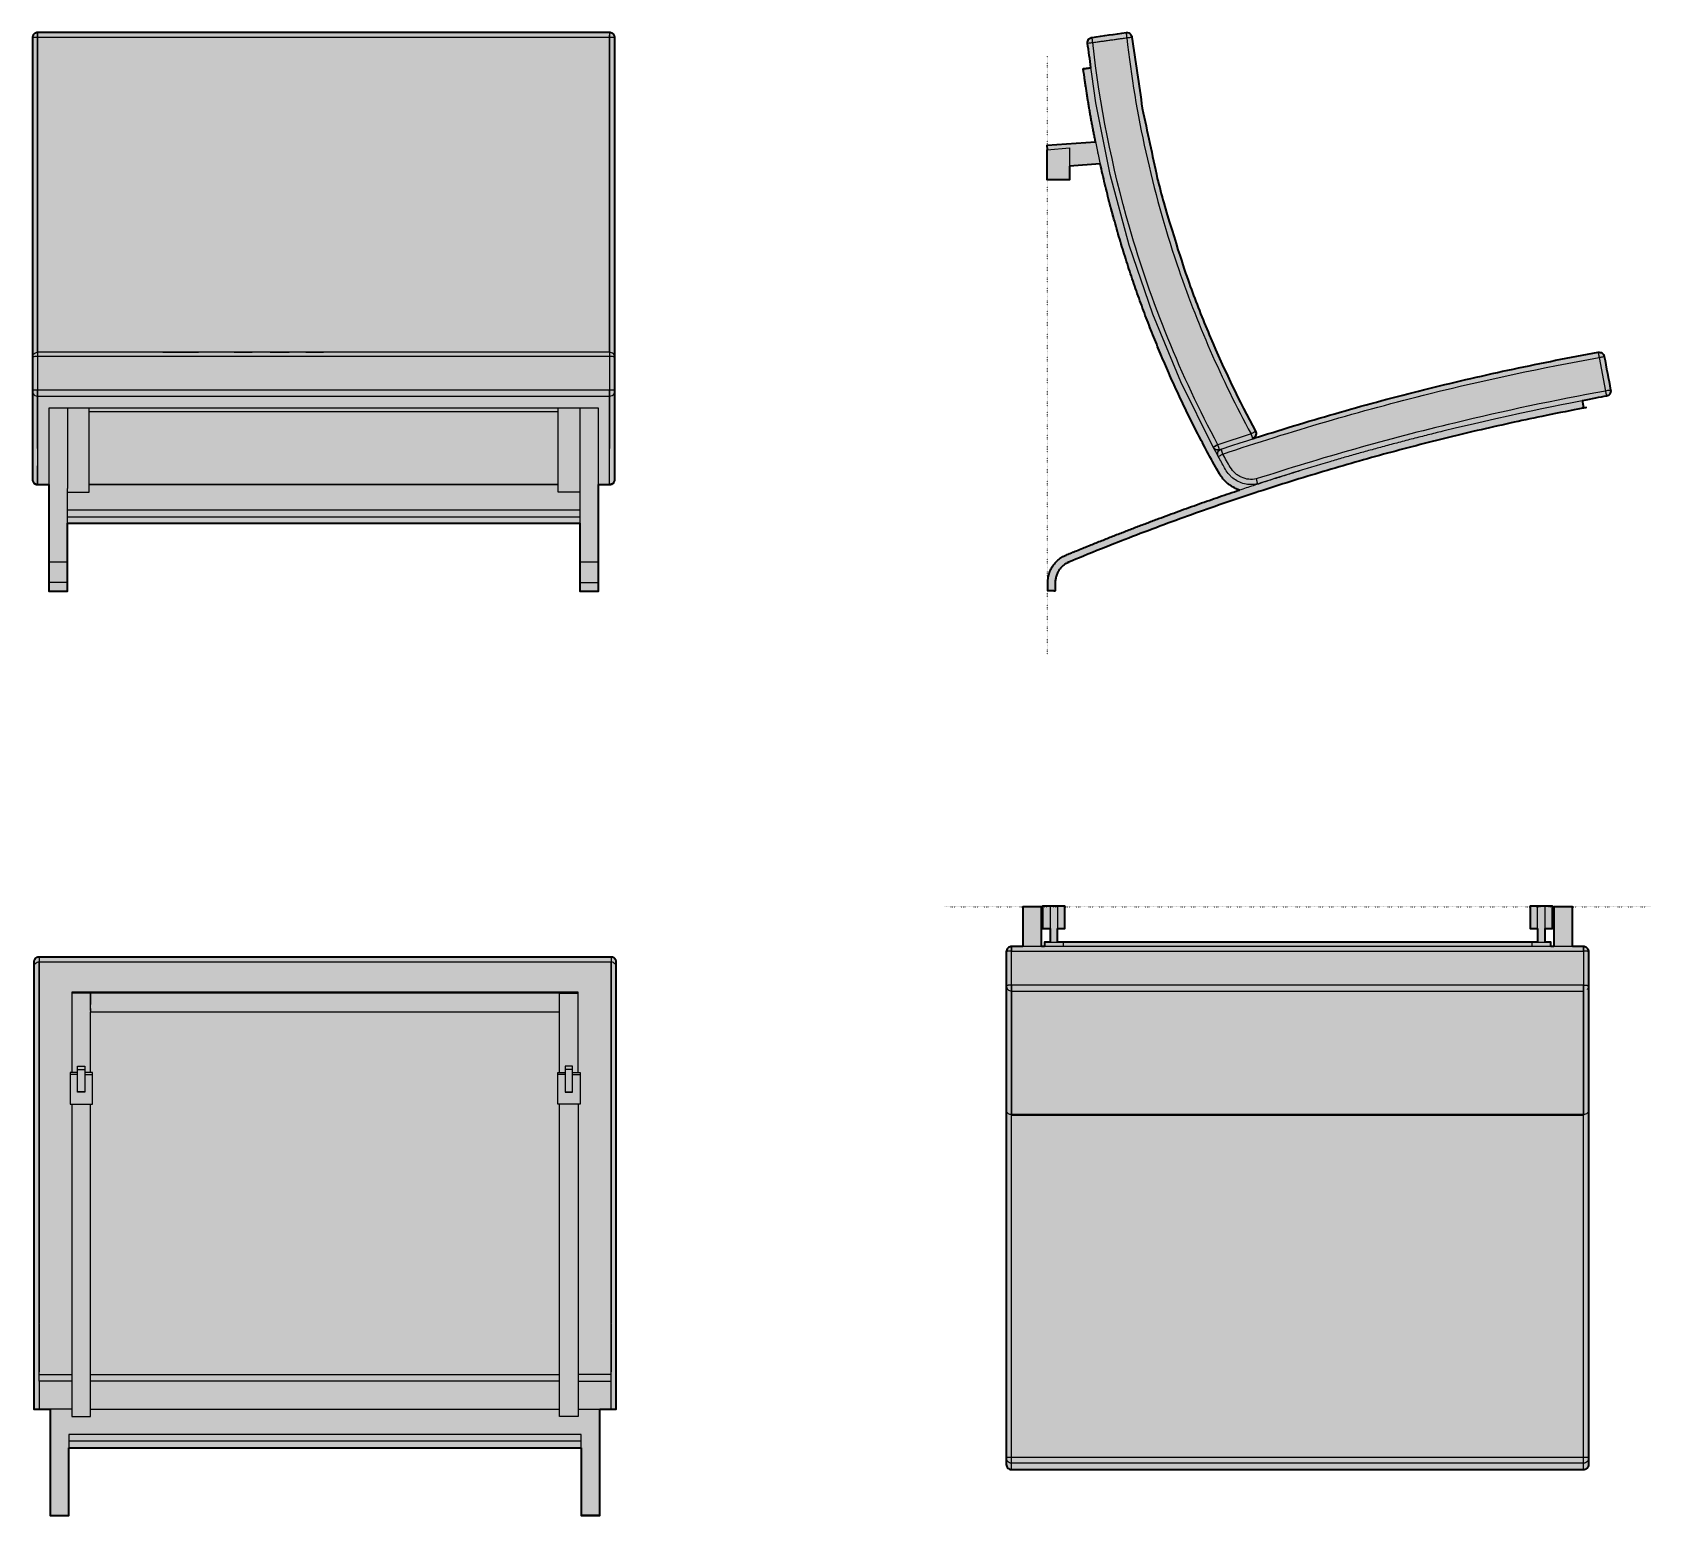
# Model space of a CAD drawing. Header units: millimetres. Extents: x 188 to 2355, y -1315 to 672.
import ezdxf

# ---------------------------------------------------------------- set-up
doc = ezdxf.new("R2010")
doc.units = ezdxf.units.MM
doc.linetypes.add('Dots', pattern=[1, 0, -1])
doc.layers.add('Blocks', color=7, linetype='Continuous')
doc.layers.add('Blocks$Fill', color=7, linetype='Continuous', true_color=0xffffff)
for name, color, linetype, lineweight, true_color in [('Blocks$Inner', 7, 'Continuous', 25, 0x007f00), ('Blocks$Outline', 7, 'Continuous', 35, 0xff3f3f), ('Groud', 7, 'Dots', 25, 0x243775)]:
    doc.layers.add(name, color=color, linetype=linetype, lineweight=lineweight, true_color=true_color)

# ---------------------------------------------------------------- blocks, each defined once
blk = doc.blocks.new('PK26 Sofa Back')
at = {"layer": 'Blocks$Fill'}
blk.add_hatch(color=256, dxfattribs=at).paths.add_polyline_path([(22, 0), (22, -142.6), (47, -142.6), (47, -51.8), (733, -51.8), (733, -142.6), (758, -142.6), (758, 0), (780, 0), (780, 53.4), (780, 150.2), (780, 592.2), (780, 596.4), (780, 598.6), (780, 598.9), (780, 599.1), (780, 599.3), (779.9, 599.5), (779.9, 599.8), (779.9, 600), (779.8, 600.2), (779.8, 600.4), (779.7, 600.7), (779.6, 600.9), (779.5, 601.1), (779.5, 601.3), (779.4, 601.5), (779.3, 601.6), (779.3, 601.8), (779.2, 601.9), (779.1, 602.1), (779, 602.2), (778.9, 602.4), (778.8, 602.5), (778.7, 602.6), (778.6, 602.8), (778.5, 602.9), (778.4, 603), (778.3, 603.2), (778.2, 603.3), (778.1, 603.4), (777.9, 603.5), (777.8, 603.7), (777.6, 603.9), (777.4, 604), (777.3, 604.1), (777.1, 604.3), (776.9, 604.4), (776.7, 604.5), (776.5, 604.6), (776.4, 604.7), (776.3, 604.8), (776.2, 604.8), (776, 604.9), (775.8, 605), (775.5, 605.1), (774.8, 605.3), (774.6, 605.4), (774.4, 605.4), (774.1, 605.5), (773.9, 605.5), (773.7, 605.5), (773.5, 605.6), (773.2, 605.6), (773, 605.6), (7, 605.6), (6.8, 605.6), (6.5, 605.6), (6.3, 605.5), (6.1, 605.5), (5.9, 605.5), (5.6, 605.4), (5.4, 605.4), (5.2, 605.3), (4.5, 605.1), (4.2, 605), (4, 604.9), (3.8, 604.8), (3.7, 604.8), (3.6, 604.7), (3.5, 604.6), (3.3, 604.5), (3.1, 604.4), (2.9, 604.3), (2.7, 604.1), (2.6, 604), (2.4, 603.9), (2.2, 603.7), (2.1, 603.5), (1.9, 603.4), (1.8, 603.3), (1.7, 603.2), (1.6, 603), (1.5, 602.9), (1.4, 602.8), (1.3, 602.6), (1.2, 602.5), (1.1, 602.4), (1, 602.2), (0.9, 602.1), (0.8, 601.9), (0.7, 601.8), (0.7, 601.6), (0.6, 601.5), (0.5, 601.3), (0.5, 601.1), (0.4, 600.9), (0.3, 600.7), (0.2, 600.4), (0.2, 600.2), (0.1, 600), (0.1, 599.8), (0.1, 599.5), (0, 599.3), (0, 599.1), (0, 598.9), (0, 598.6), (0, 596.4), (0, 150.2), (0, 53.4), (0, 53.4), (0, 53.4), (0, 0), (7, 0)], flags=0)
at = {"layer": 'Blocks$Inner'}
for p, q in [((0, 592.2), (0, 598.6)), ((7, 599.1), (773, 599.1)), ((773, 605.6), (773, 599.1)), ((780, 592.2), (780, 598.6)), ((76, 536.8), (76, 557.1)), ((704, 536.8), (704, 557.1)), ((76, 450.8), (76, 532.2)), ((704, 450.8), (704, 532.2)), ((58.5, 448.4), (48.5, 448.4)), ((58.5, 454.8), (68.5, 454.8)), ((68.5, 448.4), (78.5, 448.4)), ((711.5, 448.4), (701.5, 448.4)), ((721.5, 454.8), (711.5, 454.8)), ((721.5, 448.4), (731.5, 448.4)), ((68.5, 424.9), (58.5, 424.9)), ((711.5, 424.9), (721.5, 424.9)), ((76, -9.7), (76, 408.2)), ((704, -9.7), (704, 408.2)), ((0, 53.4), (0, 150.2)), ((780, 53.4), (780, 150.2)), ((7, 46.5), (51, 46.5)), ((76, 46.5), (704, 46.5)), ((773, 46.5), (729, 46.5)), ((51, 37.7), (7, 37.7)), ((704, 37.7), (76, 37.7)), ((729, 37.7), (773, 37.7)), ((76, 0), (704, 0)), ((22, -142), (47, -142)), ((758, -142), (733, -142))]:
    blk.add_line(p, q, dxfattribs=at)
for points in [[(773, 605.6), (7, 605.6), (7, 599.1)], [(76, 558.5), (76, 557.1), (51, 557.1)], [(729, 451), (729, 558.5), (51, 558.5), (51, 451)], [(704, 541.9), (704, 557.1), (76, 557.1), (76, 541.9)], [(704, 558.5), (704, 557.1), (729, 557.1)], [(76, 536.9), (76, 532.3), (704, 532.3), (704, 536.9)], [(58.5, 451), (48.5, 451), (48.5, 408.4), (78.5, 408.4), (78.5, 451), (68.5, 451)], [(721.5, 451), (731.5, 451), (731.5, 408.4), (701.5, 408.4), (701.5, 451), (711.5, 451)], [(51, 408.2), (51, -9.9), (76, -9.9)], [(729, 408.2), (729, -9.9), (704, -9.9)], [(51, 0), (0, 0), (0, 53.4)], [(729, 0), (780, 0), (780, 53.4)], [(758, 0), (758, -142.6), (733, -142.6), (733, -33.8), (47, -33.8), (47, -142.6), (22, -142.6), (22, 0)], [(47, -42.4), (390, -42.4), (733, -42.4)], [(733, -51.8), (390, -51.8), (47, -51.8)]]:
    blk.add_lwpolyline(points, dxfattribs=at)
for points in [[(68.5, 459.4), (68.5, 424.7), (58.5, 424.7), (58.5, 459.4)], [(711.5, 459.4), (711.5, 424.7), (721.5, 424.7), (721.5, 459.4)]]:
    blk.add_lwpolyline(points, close=True, dxfattribs=at)
for points in [[(0, 598.6), (0, 598.9), (0.1, 599.6), (0.2, 600.4), (0.4, 601), (0.5, 601.3)], [(0, 592.2), (0, 593.1), (0.4, 594.9), (1.9, 597.2), (4.2, 598.8), (6.1, 599.1), (7, 599.1)], [(0, 598.6), (0, 597.9), (0, 597.1), (0, 596.4)], [(0.5, 601.3), (0.7, 601.7), (1.1, 602.5), (1.7, 603.2), (2.1, 603.5)], [(2.1, 603.5), (2.3, 603.8), (2.7, 604.2), (3.5, 604.7), (4, 604.9), (5.2, 605.3)], [(5.2, 605.3), (5.5, 605.4), (6.1, 605.5), (6.7, 605.6), (7, 605.6)], [(7, 599.1), (7, 599.1), (7, 598.9), (7, 598.5), (7, 598.3)], [(7, 598.3), (7, 598.7), (7, 599), (7, 599.1)], [(7, 598.3), (7, 597.8), (7, 597.2), (7, 596.5)], [(7, 596.5), (7, 597.2), (7, 597.6), (7, 598)], [(7, 594.1), (7, 595), (7, 595.8), (7, 596.5)], [(7, 596.5), (7, 595.9), (7, 595), (7, 594.1)], [(7, 591.4), (7, 592.3), (7, 593.2), (7, 594.1)], [(7, 594.1), (7, 593.2), (7, 592.3), (7, 591.4)], [(7, 450.7), (7, 497.2), (7, 544.2), (7, 591.4)], [(7, 591.4), (7, 567.8), (7, 544.3), (7, 520.8)], [(774.8, 605.3), (774.5, 605.4), (773.9, 605.5), (773.3, 605.6), (773, 605.6)], [(773, 599.1), (773, 599.1), (773, 598.9), (773, 598.5), (773, 598.3)], [(773, 599.1), (773.9, 599.1), (775.8, 598.8), (778.1, 597.2), (779.6, 594.9), (780, 593.1), (780, 592.2)], [(773, 598.3), (773, 598.7), (773, 599), (773, 599.1)], [(773, 598.3), (773, 597.8), (773, 597.2), (773, 596.5)], [(773, 596.5), (773, 597.2), (773, 597.6), (773, 598)], [(773, 594.1), (773, 595), (773, 595.8), (773, 596.5)], [(773, 596.5), (773, 595.9), (773, 595), (773, 594.1)], [(773, 591.4), (773, 592.3), (773, 593.2), (773, 594.1)], [(773, 594.1), (773, 593.2), (773, 592.3), (773, 591.4)], [(773, 450.7), (773, 497.2), (773, 544.2), (773, 591.4)], [(773, 591.4), (773, 567.8), (773, 544.3), (773, 520.8)], [(777.9, 603.5), (777.7, 603.8), (777.3, 604.2), (776.5, 604.7), (776, 604.9), (774.8, 605.3)], [(779.5, 601.3), (779.3, 601.7), (778.9, 602.5), (778.3, 603.2), (777.9, 603.5)], [(780, 598.6), (780, 598.9), (780, 599.6), (779.8, 600.4), (779.6, 601), (779.5, 601.3)], [(780, 598.6), (780, 597.9), (780, 597.1), (780, 596.4)], [(7, 520.8), (7, 450.4), (7, 379.7), (7, 312.8)], [(773, 520.8), (773, 450.4), (773, 379.7), (773, 312.8)], [(7, 381.3), (7, 404.3), (7, 427.6), (7, 451)], [(773, 381.3), (773, 404.3), (773, 427.6), (773, 451)], [(7, 312.8), (7, 335.5), (7, 358.5), (7, 381.7)], [(773, 312.8), (773, 335.5), (773, 358.5), (773, 381.7)], [(7, 245.2), (7, 267.6), (7, 290), (7, 312.8)], [(7, 312.8), (7, 244.7), (7, 179.3), (7, 114.6)], [(773, 245.2), (773, 267.6), (773, 290), (773, 312.8)], [(773, 312.8), (773, 244.7), (773, 179.3), (773, 114.6)], [(7, 178.8), (7, 200.8), (7, 222.8), (7, 245.1)], [(773, 178.8), (773, 200.8), (773, 222.8), (773, 245.1)], [(7, 37.7), (7, 92), (7, 135), (7, 178.8)], [(773, 37.7), (773, 92), (773, 135), (773, 178.8)], [(7, 113.8), (7, 92.3), (7, 71.1), (7, 50.1)], [(773, 113.8), (773, 92.3), (773, 71.1), (773, 50.1)]]:
    blk.add_open_spline(points, degree=3, dxfattribs=at)
for points, knots in [([(0, 53.4), (0, 127.6), (0, 301.9), (0, 487.7), (0, 592.2)], [1, 1, 1, 1, 1.444444, 2, 2, 2, 2]), ([(780, 53.4), (780, 127.6), (780, 301.9), (780, 487.7), (780, 592.2)], [52.000374, 52.000374, 52.000374, 52.000374, 52.444818, 53.000374, 53.000374, 53.000374, 53.000374]), ([(7, 37.7), (7, 35.1), (7, 30), (7, 22.3), (7, 16.1), (7, 2.9), (7, 0.9), (7, 0)], [44, 44, 44, 44, 44.125, 44.25, 44.375, 44.4375, 44.5, 44.5, 44.5, 44.5]), ([(773, 0), (773, 0.9), (773, 2.9), (773, 16.1), (773, 22.3), (773, 30), (773, 35.1), (773, 37.7)], [-0.5, -0.5, -0.5, -0.5, -0.4375, -0.375, -0.25, -0.125, 0, 0, 0, 0])]:
    blk.add_open_spline(points, degree=3, knots=knots, dxfattribs=at)
for points in [[(76, 534.2), (76, 536.4), (76, 538.6)], [(704, 534.2), (704, 536.4), (704, 538.6)]]:
    blk.add_rational_spline(points, [0.946204090064, 0.946670372725, 0.947139002044], degree=2, dxfattribs=at)
at = {"layer": 'Blocks$Outline'}
for points in [[(0, 598.6), (0, 596.4)], [(780, 596.4), (780, 598.6)], [(0, 150.2), (0, 53.4)], [(780, 53.4), (780, 150.2)], [(22, 0), (22, -142.6), (47, -142.6), (47, -51.8)], [(733, -51.8), (733, -142.6), (758, -142.6), (758, 0)], [(47, -51.8), (390, -51.8), (733, -51.8)]]:
    blk.add_lwpolyline(points, dxfattribs=at)
for points, knots in [([(7, 605.6), (6.7, 605.6), (6.1, 605.5), (5.5, 605.4), (5.2, 605.3), (4, 604.9), (3.5, 604.7), (2.7, 604.2), (2.3, 603.8), (2.1, 603.5), (1.7, 603.2), (1.1, 602.5), (0.7, 601.7), (0.5, 601.3), (0.4, 601), (0.2, 600.4), (0.1, 599.6), (0, 598.9), (0, 598.6)], [-12.10148, -12.10148, -12.10148, -12.10148, -11.768147, -11.434814, -11.434814, -11.434814, -11.10148, -10.768147, -10.434814, -10.434814, -10.434814, -9.934814, -9.434814, -9.434814, -9.434814, -9.10148, -8.768147, -8.434814, -8.434814, -8.434814, -8.434814]), ([(0, 596.4), (0, 596.4), (0, 595), (0, 593.6), (0, 592.2), (0, 487.7), (0, 337.2), (0, 194.2), (0, 150.2)], [-6.189933, -6.189933, -6.189933, -6.189933, -6.189933, -2, -2, -2, -1.444444, -1.189826, -1.189826, -1.189826, -1.189826]), ([(780, 598.6), (780, 598.9), (780, 599.6), (779.8, 600.4), (779.6, 601), (779.5, 601.3), (779.3, 601.7), (778.9, 602.5), (778.3, 603.2), (777.9, 603.5), (777.7, 603.8), (777.3, 604.2), (776.5, 604.7), (776, 604.9), (774.8, 605.3), (774.5, 605.4), (773.9, 605.5), (773.3, 605.6), (773, 605.6), (517.7, 605.6), (262.3, 605.6), (7, 605.6)], [59.435187, 59.435187, 59.435187, 59.435187, 59.768521, 60.101854, 60.435187, 60.435187, 60.435187, 60.935187, 61.435187, 61.435187, 61.435187, 61.768521, 62.101854, 62.435187, 62.435187, 62.435187, 62.768521, 63.101854, 63.101854, 63.101854, 829.101854, 829.101854, 829.101854, 829.101854]), ([(780, 150.2), (780, 194.2), (780, 337.2), (780, 487.7), (780, 592.2), (780, 593.6), (780, 595), (780, 596.4)], [52.1902, 52.1902, 52.1902, 52.1902, 52.444818, 53.000374, 53.000374, 53.000374, 57.190306, 57.190306, 57.190306, 57.190306]), ([(0, 53.4), (0, 35.6), (0, 17.8), (0, 0), (2.3, 0), (9.7, 0), (17, 0), (22, 0)], [-0.999887, -0.999887, -0.999887, -0.999887, 0, 0, 0, 7.000374, 22.000374, 22.000374, 22.000374, 22.000374]), ([(758, 0), (763, 0), (770.3, 0), (777.7, 0), (780, 0), (780, 17.8), (780, 35.6), (780, 53.4)], [29, 29, 29, 29, 44, 51.000374, 51.000374, 51.000374, 52.00026, 52.00026, 52.00026, 52.00026])]:
    blk.add_open_spline(points, degree=3, knots=knots, dxfattribs=at)
blk = doc.blocks.new('PK26 Sofa Top')
at = {"layer": 'Blocks$Fill'}
blk.add_hatch(color=256, dxfattribs=at).paths.add_polyline_path([(780, -346.6), (780, -343.6), (780, -338.1), (780, -338), (780, -330.3), (780, -281.2), (780, -224.4), (780, -168), (780, -111.8), (780, 0), (780, 55.4), (780, 55.5), (780, 110.7), (780, 110.8), (780, 128.1), (780, 294.3), (780, 294.4), (780, 340), (780, 340.2), (780, 340.3), (780, 340.5), (780, 340.7), (779.9, 340.9), (779.9, 341), (779.9, 341.2), (779.8, 341.4), (779.8, 341.5), (779.8, 341.7), (779.7, 341.9), (779.7, 342), (779.6, 342.2), (779.6, 342.3), (779.5, 342.5), (779.4, 342.7), (779.4, 342.8), (779.3, 343), (779.2, 343.1), (779.2, 343.3), (779.1, 343.4), (779, 343.6), (778.9, 343.7), (778.8, 343.9), (778.7, 344), (778.6, 344.1), (778.5, 344.3), (778.4, 344.4), (778.3, 344.5), (778.2, 344.7), (778.1, 344.8), (777.9, 344.9), (777.8, 345), (777.7, 345.2), (777.6, 345.3), (777.4, 345.4), (777.3, 345.5), (777.1, 345.6), (777, 345.7), (776.8, 345.8), (776.6, 345.9), (776.4, 346), (776.2, 346.1), (775.9, 346.3), (775.7, 346.4), (775.4, 346.5), (774.8, 346.7), (774.6, 346.8), (774.4, 346.8), (774.2, 346.9), (773.9, 346.9), (773.7, 346.9), (773.5, 346.9), (773.2, 347), (773.1, 347), (773, 347), (773, 347), (773, 347), (773, 347), (773, 347), (758, 347), (758, 400.3), (733, 400.3), (733, 347), (729, 347), (729, 352.8), (721.5, 352.8), (721.5, 371.2), (731.5, 371.2), (731.5, 401.2), (701.5, 401.2), (701.5, 371.2), (711.5, 371.2), (711.5, 352.8), (704, 352.8), (704, 352.8), (76, 352.8), (76, 352.8), (68.5, 352.8), (68.5, 371.2), (78.5, 371.2), (78.5, 401.2), (48.5, 401.2), (48.5, 371.2), (58.5, 371.2), (58.5, 352.8), (51, 352.8), (51, 347), (47, 347), (47, 375.7), (47, 400.3), (22, 400.3), (22, 347), (7, 347), (7, 347), (7, 347), (6.9, 347), (6.8, 347), (6.5, 346.9), (6.3, 346.9), (6.1, 346.9), (5.8, 346.9), (5.6, 346.8), (5.4, 346.8), (5.2, 346.7), (4.4, 346.4), (4.1, 346.3), (3.9, 346.2), (3.8, 346.2), (3.7, 346.1), (3.6, 346.1), (3.5, 346), (3.4, 346), (3.3, 345.9), (3.2, 345.8), (3, 345.7), (2.8, 345.6), (2.7, 345.5), (2.6, 345.4), (2.4, 345.3), (2.3, 345.2), (2.2, 345), (2, 344.9), (1.9, 344.8), (1.8, 344.7), (1.7, 344.5), (1.6, 344.4), (1.5, 344.3), (1.4, 344.1), (1.3, 344), (1.2, 343.9), (1.1, 343.7), (1, 343.6), (0.9, 343.4), (0.8, 343.3), (0.8, 343.1), (0.7, 343), (0.6, 342.8), (0.6, 342.7), (0.5, 342.5), (0.4, 342.3), (0.4, 342.2), (0.3, 342), (0.3, 341.9), (0.2, 341.7), (0.2, 341.5), (0.2, 341.4), (0.1, 341.2), (0.1, 341), (0.1, 340.9), (0, 340.7), (0, 340.5), (0, 340.3), (0, 340.2), (0, 340), (0, 294.4), (0, 294.3), (0, 182.6), (0, 128.2), (0, 110.8), (0, 110.8), (0, 55.6), (0, 55.5), (0, 0.1), (0, 0), (0, -55.7), (0, -168.1), (0, -224.6), (0, -281.2), (0, -330.3), (0, -343.6), (0, -346.6), (0, -346.7), (0, -346.9), (0, -347.1), (0, -347.2), (0.1, -347.4), (0.1, -347.6), (0.1, -347.7), (0.1, -347.9), (0.2, -348.1), (0.2, -348.2), (0.3, -348.4), (0.3, -348.6), (0.4, -348.7), (0.4, -348.9), (0.5, -349), (0.5, -349.2), (0.6, -349.4), (0.7, -349.5), (0.8, -349.7), (0.8, -349.8), (0.9, -350), (1, -350.1), (1.1, -350.2), (1.2, -350.4), (1.3, -350.5), (1.4, -350.7), (1.5, -350.8), (1.6, -350.9), (1.7, -351.1), (1.8, -351.2), (1.9, -351.3), (2, -351.4), (2.2, -351.5), (2.3, -351.7), (2.4, -351.8), (2.6, -351.9), (2.7, -352), (2.8, -352.1), (3, -352.2), (3.1, -352.3), (3.3, -352.4), (3.4, -352.5), (3.6, -352.5), (3.7, -352.6), (3.9, -352.7), (4, -352.8), (4.2, -352.8), (4.3, -352.9), (4.5, -353), (4.6, -353), (4.8, -353.1), (5, -353.1), (5.1, -353.2), (5.3, -353.2), (5.5, -353.3), (5.6, -353.3), (5.8, -353.3), (6, -353.4), (6.1, -353.4), (6.3, -353.4), (6.5, -353.4), (6.7, -353.4), (6.8, -353.4), (7, -353.4), (7, -353.6), (773, -353.6), (773.4, -353.5), (773.8, -353.5), (774.2, -353.4), (774.9, -353.2), (775.5, -353), (775.8, -352.9), (775.9, -352.8), (776, -352.8), (776.1, -352.7), (776.2, -352.6), (776.4, -352.6), (776.5, -352.5), (776.6, -352.5), (776.7, -352.4), (776.7, -352.4), (776.8, -352.3), (776.9, -352.3), (777, -352.2), (777.1, -352.1), (777.2, -352), (777.3, -352), (777.4, -351.9), (777.5, -351.8), (777.6, -351.7), (777.8, -351.6), (777.9, -351.5), (777.9, -351.4), (778.1, -351.3), (778.2, -351.2), (778.3, -351.1), (778.4, -350.9), (778.5, -350.8), (778.6, -350.7), (778.7, -350.5), (778.8, -350.4), (778.9, -350.2), (779, -350.1), (779.1, -350), (779.2, -349.8), (779.2, -349.7), (779.3, -349.5), (779.4, -349.4), (779.5, -349.2), (779.5, -349), (779.6, -348.9), (779.6, -348.7), (779.7, -348.6), (779.7, -348.4), (779.8, -348.2), (779.8, -348.1), (779.9, -347.9), (779.9, -347.7), (779.9, -347.6), (779.9, -347.4), (780, -347.2), (780, -347.1), (780, -346.9), (780, -346.7)], flags=0)
at = {"layer": 'Blocks$Inner'}
for p, q in [((58.5, 401.2), (58.5, 352.8)), ((68.5, 401.2), (68.5, 352.8)), ((711.5, 352.8), (711.5, 401.2)), ((721.5, 352.8), (721.5, 401.2)), ((773, 347), (7, 347)), ((76, 352.8), (704, 352.8)), ((0, 340), (0, 294.4)), ((7, 295.4), (7, 341)), ((7, 341), (773, 341)), ((773, 341), (773, 295.4)), ((780, 294.4), (780, 340)), ((773, 295.4), (7, 295.4)), ((7, 287.5), (773, 287.5)), ((0, 202.7), (0, 128.1)), ((0, 128.1), (0, -330.3)), ((773, 122), (7, 122)), ((7, 121.1), (773, 121.1)), ((780, 128.1), (780, -330.3)), ((0, -346.6), (0, -338)), ((0, -346.6), (0, -343.6)), ((0, -344.4), (0, -346.6)), ((7, -336.8), (773, -336.8)), ((7, -353.4), (7, -344.9)), ((773, -344.9), (7, -344.9)), ((773, -353.4), (773, -344.9)), ((780, -346.6), (780, -338)), ((780, -346.6), (780, -343.6)), ((780, -344.4), (780, -346.6)), ((7, -353.4), (676.5, -353.4)), ((773, -353.4), (677.3, -353.4))]:
    blk.add_line(p, q, dxfattribs=at)
for points in [[(47, 346.9), (47, 400.3), (22, 400.3), (22, 347)], [(58.5, 371.2), (48.5, 371.2), (48.5, 401.2), (78.5, 401.2), (78.5, 371.2), (68.5, 371.2)], [(711.5, 371.2), (701.5, 371.2), (701.5, 401.2), (731.5, 401.2), (731.5, 371.2), (721.5, 371.2)], [(758, 347), (758, 400.3), (733, 400.3), (733, 347)], [(51, 347), (51, 352.8), (76, 352.8), (76, 347)], [(704, 347), (704, 352.8), (729, 352.8), (729, 347)], [(7, -353.6), (773, -353.6), (773.4, -353.5), (773.8, -353.5), (774.2, -353.4), (774.9, -353.2), (775.5, -353), (776.7, -352.4), (777.5, -351.9), (777.6, -351.7)]]:
    blk.add_lwpolyline(points, dxfattribs=at)
for points in [[(47, 375.7), (47, 366.1), (47, 356.6), (47, 347)], [(7, 347), (6.4, 347), (5.8, 346.9), (5.2, 346.7)], [(7, 345.5), (7, 346.6), (7, 347.2), (7, 347)], [(7, 347), (7, 347), (7, 347), (7, 346.7)], [(7, 346.7), (7, 346.5), (7, 346.1), (7, 345.5)], [(773, 347), (773, 347.2), (773, 346.6), (773, 345.5)], [(774.8, 346.7), (774.2, 346.9), (773.6, 347), (773, 347)], [(773, 346.7), (773, 347), (773, 347), (773, 347)], [(773, 345.5), (773, 346.1), (773, 346.6), (773, 346.7)], [(7, 341), (6.1, 341), (4.2, 340.9), (1.9, 340.7), (0.4, 340.4), (0, 340.1), (0, 340)], [(5.2, 346.7), (4, 346.3), (3.6, 346.1), (3.1, 345.8)], [(7, 345.5), (7, 345), (7, 344.3), (7, 343.5)], [(7, 343.5), (7, 344.3), (7, 345.1), (7, 345.5)], [(7, 341), (7, 341.9), (7, 342.7), (7, 343.5)], [(7, 343.5), (7, 343.1), (7, 342.3), (7, 341.4), (7, 341)], [(773, 343.5), (773, 344.3), (773, 344.9), (773, 345.5)], [(773, 345.5), (773, 345), (773, 344.2), (773, 343.4)], [(773, 341), (773, 341.4), (773, 342.3), (773, 343.1), (773, 343.5)], [(773, 343.5), (773, 342.7), (773, 341.9), (773, 341)], [(780, 340), (780, 340.1), (779.6, 340.4), (778.1, 340.7), (775.8, 340.9), (773.9, 341), (773, 341)], [(0.5, 294.8), (0.4, 294.8), (0.2, 294.7), (0.1, 294.6), (0, 294.5), (0, 294.4)], [(2, 295.1), (1.7, 295.1), (1.1, 295), (0.7, 294.9), (0.5, 294.8)], [(4.3, 295.3), (4, 295.3), (3.5, 295.3), (2.7, 295.2), (2.3, 295.2), (2, 295.1)], [(7, 295.4), (6.7, 295.4), (6.1, 295.4), (5.2, 295.4), (4.6, 295.3), (4.3, 295.3)], [(7, 295.4), (7, 294.5), (7, 293.5), (7, 292.6)], [(7, 292.6), (7, 293.5), (7, 294.5), (7, 295.4)], [(7, 290.1), (7, 290.9), (7, 291.7), (7, 292.7)], [(7, 292.6), (7, 291.7), (7, 290.9), (7, 290.1)], [(7, 288.3), (7, 288.8), (7, 289.4), (7, 290.1)], [(7, 287.5), (7, 287.6), (7, 287.9), (7, 288.3)], [(7, 122), (7, 166.2), (7, 238.9), (7, 277.2), (7, 287.5)], [(773, 295.4), (773.3, 295.4), (773.9, 295.4), (774.8, 295.4), (775.4, 295.3), (775.7, 295.3)], [(773, 295.4), (773, 294.5), (773, 293.5), (773, 292.6)], [(773, 292.6), (773, 293.5), (773, 294.5), (773, 295.4)], [(773, 290.1), (773, 290.9), (773, 291.7), (773, 292.6)], [(773, 292.6), (773, 291.7), (773, 290.8), (773, 290.1)], [(773, 290.1), (773, 289.4), (773, 289), (773, 288.6)], [(773, 288.3), (773, 287.9), (773, 287.6), (773, 287.5)], [(773, 122), (773, 166.2), (773, 238.9), (773, 277.2), (773, 287.5)], [(775.7, 295.3), (776, 295.3), (776.5, 295.3), (777.3, 295.2), (777.7, 295.2), (777.9, 295.1)], [(777.9, 295.1), (778.3, 295.1), (778.9, 295), (779.3, 294.9), (779.5, 294.8)], [(779.5, 294.8), (779.6, 294.8), (779.8, 294.7), (779.9, 294.6), (780, 294.5), (780, 294.4)], [(0, 128.1), (0, 147.9), (0, 166.1), (0, 182.6)], [(780, 182.6), (780, 166.1), (780, 147.9), (780, 128.1)], [(0, 128.2), (0, 122.4), (0, 116.6), (0, 110.8)], [(0.3, 126.5), (0.1, 127), (0, 127.6), (0, 128.1)], [(0, 110.8), (0, 92.4), (0, 74), (0, 55.6)], [(7, 121.1), (7, 121.2), (7, 121.5), (7, 122)], [(7, 122), (7, 121.5), (7, 121.2), (7, 121.1)], [(780, 128.1), (780, 127.3), (779.6, 125.7), (778.1, 123.7), (775.7, 122.3), (773.9, 122), (773, 122)], [(773, 121.1), (773, 121.2), (773, 121.5), (773, 122)], [(773, 122), (773, 121.5), (773, 121.2), (773, 121.1)], [(780, 110.8), (780, 116.6), (780, 122.4), (780, 128.1)], [(780, 55.5), (780, 74), (780, 92.4), (780, 110.7)], [(0, 55.5), (0, 37.1), (0, 18.6), (0, 0.1)], [(780, 0), (780, 18.6), (780, 37), (780, 55.4)], [(0, 0), (0, -18.6), (0, -37.1), (0, -55.7)], [(780, -55.8), (780, -37.1), (780, -18.6), (780, -0.2)], [(0, -55.8), (0, -74.4), (0, -93.1), (0, -111.8)], [(780, -111.8), (780, -93.1), (780, -74.4), (780, -55.8)], [(0, -111.8), (0, -130.5), (0, -149.3), (0, -168.2)], [(780, -168.1), (780, -149.3), (780, -130.5), (780, -111.8)], [(0, -168.1), (0, -186.8), (0, -205.7), (0, -224.6)], [(780, -224.5), (780, -205.7), (780, -186.8), (780, -168)], [(0, -224.5), (0, -243.4), (0, -262.3), (0, -281.2)], [(780, -281.2), (780, -262.3), (780, -243.3), (780, -224.4)], [(0, -338), (0, -319), (0, -300.1), (0, -281.2)], [(780, -338), (780, -319), (780, -300.1), (780, -281.2)], [(0, -338), (0, -337.9), (0.4, -337.5), (1.9, -337.1), (4.3, -336.8), (6.1, -336.8), (7, -336.8)], [(7, -344.9), (5.2, -344.9), (1.5, -343.4), (0, -339.8), (0, -338)], [(0, -346.6), (0, -348.4), (1.5, -351.9), (5.2, -353.4), (7, -353.4)], [(0, -346.6), (0, -346.6), (0, -346.6), (0, -346.6)], [(7, -344.9), (7, -344.6), (7, -342.4), (7, -338.6), (7, -336.8)], [(773, -336.8), (773.9, -336.8), (775.7, -336.8), (778.1, -337.1), (779.6, -337.5), (780, -337.9), (780, -338)], [(773, -344.9), (773, -344.6), (773, -342.4), (773, -338.6), (773, -336.8)], [(780, -338), (780, -339.8), (778.5, -343.4), (774.8, -344.9), (773, -344.9)], [(780, -346.6), (780, -348.4), (778.5, -351.9), (774.8, -353.4), (773, -353.4)], [(780, -346.6), (780, -346.6), (780, -346.6), (780, -346.6)], [(7, -353.4), (7, -353.6), (7, -353.6), (7, -353.4)], [(7, -353.4), (7, -353.6), (7, -353.6), (7, -353.4)], [(773, -353.4), (773, -353.6), (773, -353.6), (773, -353.4)]]:
    blk.add_open_spline(points, degree=3, dxfattribs=at)
for points, knots in [([(3.1, 345.8), (2.7, 345.5), (0.9, 344.1), (0, 341.8), (0, 340)], [1.7741011, 1.7741011, 1.7741011, 1.7741011, 1.8991011, 2.3991011, 2.3991011, 2.3991011, 2.3991011]), ([(780, 340), (780, 340.5), (779.9, 341.4), (779.5, 342.7), (778.8, 343.9), (777.7, 345.3), (776.5, 346.1), (774.8, 346.7)], [46.5677663, 46.5677663, 46.5677663, 46.5677663, 46.6927663, 46.8177663, 46.9427663, 47.0677663, 47.3177663, 47.3177663, 47.3177663, 47.3177663]), ([(0, 294.4), (0, 283), (0, 256), (0, 213.7), (0, 202.7)], [775, 775, 775, 775, 775.5555556, 775.6666667, 775.6666667, 775.6666667, 775.6666667]), ([(0, 294.4), (0, 293.5), (0.4, 291.7), (2.4, 288.6), (5.2, 287.5), (7, 287.5)], [47.966867, 47.966867, 47.966867, 47.966867, 48.216867, 48.466867, 48.966867, 48.966867, 48.966867, 48.966867]), ([(7, 290.1), (7, 289.4), (7, 288.2), (7, 287.6), (7, 287.5)], [-1, -1, -1, -1, -0.7500813, -0.5000813, -0.5000813, -0.5000813, -0.5000813]), ([(7, 287.5), (7, 282.4), (7, 271.3), (7, 250.1), (7, 230.9), (7, 208.4), (7, 174.3), (7, 144.1), (7, 122)], [-0.500081, -0.500081, -0.500081, -0.500081, -0.250081, -0.125081, -0.000081, 0.124919, 0.249919, 0.499919, 0.499919, 0.499919, 0.499919]), ([(773, 287.5), (773, 287.6), (773, 288.2), (773, 289.4), (773, 290.1)], [-2, -2, -2, -2, -1.75, -1.5000813, -1.5000813, -1.5000813, -1.5000813]), ([(773, 287.5), (773, 284.9), (773, 278.7), (773, 266), (773, 250.1), (773, 224.5), (773, 184.4), (773, 144.1), (773, 122)], [814.966867, 814.966867, 814.966867, 814.966867, 815.091867, 815.216867, 815.341867, 815.466867, 815.716867, 815.966867, 815.966867, 815.966867, 815.966867]), ([(778.1, 289.7), (778.7, 290.3), (779.6, 291.8), (780, 293.5), (780, 294.4)], [0.5264771, 0.5264771, 0.5264771, 0.5264771, 0.75, 1, 1, 1, 1]), ([(780, 294.4), (780, 285.3), (780, 261), (780, 221.2), (780, 182.6)], [-1, -1, -1, -1, -0.5555556, -0.3333333, -0.3333333, -0.3333333, -0.3333333]), ([(7, 122), (6.3, 122), (4.8, 122.2), (3.2, 122.9), (2, 123.8), (1.1, 124.7), (0.6, 125.6), (0.3, 126.2)], [766.8888889, 766.8888889, 766.8888889, 766.8888889, 767.0888889, 767.2888889, 767.3888889, 767.4888889, 767.6888889, 767.6888889, 767.6888889, 767.6888889]), ([(7, -336.8), (7, -317.8), (7, -279.8), (7, -223), (7, -166.5), (7, -110.1), (7, -53.9), (7, 1.9), (7, 57.6), (7, 97.3), (7, 118.4), (7, 121.2)], [1548.537789, 1548.537789, 1548.537789, 1548.537789, 1548.6489001, 1548.7600112, 1548.8711223, 1548.9822335, 1549.0933446, 1549.2044557, 1549.3155668, 1549.4266779, 1549.4432715, 1549.4432715, 1549.4432715, 1549.4432715]), ([(773, -336.8), (773, -317.8), (773, -279.8), (773, -223), (773, -166.5), (773, -110.1), (773, -53.9), (773, 1.9), (773, 57.6), (773, 97.3), (773, 118.4), (773, 121.2)], [12.537789, 12.537789, 12.537789, 12.537789, 12.6489001, 12.7600112, 12.8711223, 12.9822335, 13.0933446, 13.2044557, 13.3155668, 13.4266779, 13.4432715, 13.4432715, 13.4432715, 13.4432715])]:
    blk.add_open_spline(points, degree=3, knots=knots, dxfattribs=at)
at = {"layer": 'Blocks$Outline'}
for points in [[(47, 375.7), (47, 400.3), (22, 400.3), (22, 347)], [(68.5, 371.2), (78.5, 371.2), (78.5, 401.2), (48.5, 401.2), (48.5, 371.2), (58.5, 371.2)], [(721.5, 371.2), (731.5, 371.2), (731.5, 401.2), (701.5, 401.2), (701.5, 371.2), (711.5, 371.2)], [(758, 347), (758, 400.3), (733, 400.3), (733, 347)], [(47, 347), (47, 375.7)], [(58.5, 371.2), (58.5, 352.8)], [(68.5, 352.8), (68.5, 371.2)], [(711.5, 371.2), (711.5, 352.8)], [(721.5, 352.8), (721.5, 371.2)], [(22, 347), (7, 347)], [(51, 347), (47, 347)], [(58.5, 352.8), (51, 352.8), (51, 347)], [(76, 352.8), (76, 352.8), (68.5, 352.8)], [(704, 352.8), (76, 352.8)], [(711.5, 352.8), (704, 352.8), (704, 352.8)], [(729, 347), (729, 352.8), (721.5, 352.8)], [(733, 347), (729, 347)], [(773, 347), (758, 347)], [(0, 128.2), (0, 110.8)], [(0, 110.8), (0, 110.8)], [(0, 110.8), (0, 55.6)], [(780, 110.8), (780, 128.1)], [(780, 110.7), (780, 110.8)], [(780, 55.5), (780, 110.7)], [(0, 55.6), (0, 55.5)], [(0, 55.5), (0, 0.1)], [(780, 55.4), (780, 55.5)], [(780, 0), (780, 55.4)], [(0, 0.1), (0, 0)], [(0, 0), (0, -55.7)], [(780, -111.8), (780, 0)], [(0, -55.7), (0, -168.1)], [(780, -168), (780, -111.8)], [(0, -168.1), (0, -224.6)], [(780, -224.4), (780, -168)], [(0, -224.6), (0, -281.2)], [(780, -281.2), (780, -224.4)], [(0, -281.2), (0, -330.3)], [(780, -330.3), (780, -281.2)], [(0, -343.6), (0, -346.6)], [(780, -338), (780, -330.3)], [(780, -343.6), (780, -338.1)], [(780, -346.6), (780, -343.6)], [(7, -353.6), (773, -353.6), (773.4, -353.5), (773.8, -353.5), (774.2, -353.4), (774.9, -353.2), (775.5, -353), (775.8, -352.9)], [(776.7, -352.4), (776.7, -352.4), (776.8, -352.3)]]:
    blk.add_lwpolyline(points, dxfattribs=at)
for points, knots in [([(7, 347), (6.4, 347), (5.8, 346.9), (5.2, 346.7), (4, 346.3), (3.6, 346.1), (3.1, 345.8), (2.7, 345.5), (0.9, 344.1), (0, 341.8), (0, 340), (0, 324.8), (0, 309.6), (0, 294.4), (0, 294.4), (0, 294.4), (0, 294.3)], [1.498757, 1.498757, 1.498757, 1.498757, 1.667655, 1.667655, 1.667655, 1.774101, 1.774101, 1.774101, 1.899101, 2.399101, 2.399101, 2.399101, 47.966868, 47.966868, 47.966868, 47.97468, 47.97468, 47.97468, 47.97468]), ([(780, 294.3), (780, 294.4), (780, 294.4), (780, 294.4), (780, 309.6), (780, 324.8), (780, 340), (780, 340.5), (779.9, 341.4), (779.5, 342.7), (778.8, 343.9), (777.7, 345.3), (776.5, 346.1), (774.8, 346.7), (774.2, 346.9), (773.6, 347), (773, 347)], [0.992187, 0.992187, 0.992187, 0.992187, 0.999999, 0.999999, 0.999999, 46.567766, 46.567766, 46.567766, 46.692766, 46.817766, 46.942766, 47.067766, 47.317766, 47.317766, 47.317766, 47.486665, 47.486665, 47.486665, 47.486665]), ([(0, 294.3), (0, 282.9), (0, 255.9), (0, 213.7), (0, 202.7), (0, 196), (0, 189.3), (0, 182.6)], [775.001382, 775.001382, 775.001382, 775.001382, 775.555556, 775.666667, 775.666667, 775.666667, 795.745971, 795.745971, 795.745971, 795.745971]), ([(780, 128.1), (780, 147.9), (780, 166.1), (780, 182.6), (780, 221.2), (780, 260.9), (780, 285.2), (780, 294.3)], [0.1111852, 0.1111852, 0.1111852, 0.1111852, 0.3333333, 0.3333333, 0.3333333, 0.5555556, 0.9986184, 0.9986184, 0.9986184, 0.9986184]), ([(0, -330.3), (0, -332.9), (0, -335.4), (0, -338), (0, -339.9), (0, -341.7), (0, -343.6)], [-10.726085, -10.726085, -10.726085, -10.726085, -10.710949, -10.710949, -10.710949, -5.14455, -5.14455, -5.14455, -5.14455]), ([(0, -346.6), (0, -348.4), (1.5, -352), (5.2, -353.4), (7, -353.4)], [8.540707, 8.540707, 8.540707, 8.540707, 9.537789, 10.537789, 10.537789, 10.537789, 10.537789]), ([(776.8, -352.3), (777.1, -352.2), (777.5, -351.9), (779.2, -350.3), (780, -348.4), (780, -346.6)], [-3.442295, -3.442295, -3.442295, -3.442295, -3.259122, -3.17316, -2.176078, -2.176078, -2.176078, -2.176078]), ([(780, -338.1), (780, -338.1), (780, -338.1), (780, -338), (780, -338), (780, -338), (780, -338)], [-777.55341401, -777.55341401, -777.55341401, -777.55341401, -777.53778117, -777.53778117, -777.53778117, -777.52997651, -777.52997651, -777.52997651, -777.52997651])]:
    blk.add_open_spline(points, degree=3, knots=knots, dxfattribs=at)
for points in [[(7, 347), (7, 347), (7, 347), (7, 347)], [(7, 347), (7, 347), (7, 347), (7, 347)], [(773, 347), (773, 347), (773, 347), (773, 347)], [(773, 347), (773, 347), (773, 347), (773, 347)], [(0, 182.6), (0, 166.1), (0, 147.9), (0, 128.2)], [(7, -353.4), (7, -353.5), (7, -353.6), (7, -353.6)], [(775.8, -352.9), (776.1, -352.7), (776.4, -352.6), (776.7, -352.4)]]:
    blk.add_open_spline(points, degree=3, dxfattribs=at)
blk = doc.blocks.new('PK26 Sofa Side')
at = {"layer": 'Blocks$Fill'}
blk.add_hatch(color=256, dxfattribs=at).paths.add_polyline_path([(716.6, 290), (718.5, 280.1), (630.3, 262.2), (542.6, 242), (455.3, 219.5), (368.6, 194.8), (282.6, 167.9), (197.3, 138.7), (112.9, 107.5), (29.4, 74), (28.4, 73.6), (27.9, 73.4), (27.5, 73.2), (27, 72.9), (26.5, 72.7), (26, 72.4), (25.6, 72.1), (25.1, 71.9), (24.7, 71.6), (24.2, 71.3), (23.8, 71), (23.3, 70.6), (22.9, 70.3), (22.4, 70), (22, 69.6), (21.6, 69.3), (21.2, 68.9), (20.7, 68.6), (20.3, 68.2), (19.9, 67.8), (19.5, 67.4), (19.1, 67), (18.8, 66.6), (18.4, 66.2), (18, 65.7), (17.7, 65.3), (17.3, 64.9), (17, 64.4), (16.6, 63.9), (16.3, 63.5), (16, 63), (15.7, 62.5), (15.4, 62.1), (15.1, 61.6), (14.8, 61.1), (14.5, 60.6), (14.3, 60.1), (14, 59.6), (13.8, 59.1), (13.5, 58.6), (13.3, 58.1), (13.1, 57.5), (12.9, 57), (12.7, 56.5), (12.5, 56), (12.3, 55.4), (12.2, 54.9), (12, 54.4), (11.9, 53.9), (11.8, 53.3), (11.6, 52.8), (11.5, 52.3), (11.4, 51.7), (11.3, 51.2), (11.2, 50.7), (11.2, 50.1), (11.1, 49.6), (11.1, 49.1), (11, 48.5), (11, 48), (11, 47.5), (10.9, 46.4), (10.9, 35), (0.9, 35.5), (0.9, 46.4), (0.9, 47.8), (0.9, 48.5), (1, 49.2), (1, 49.9), (1.1, 50.6), (1.2, 51.3), (1.3, 52), (1.4, 52.7), (1.5, 53.4), (1.6, 54.1), (1.8, 54.9), (1.9, 55.6), (2.1, 56.3), (2.3, 57), (2.5, 57.7), (2.7, 58.4), (3, 59.1), (3.2, 59.8), (3.5, 60.5), (3.7, 61.2), (4, 61.9), (4.3, 62.6), (4.6, 63.3), (5, 64), (5.3, 64.6), (5.6, 65.3), (6, 66), (6.4, 66.6), (6.8, 67.3), (7.2, 67.9), (7.6, 68.6), (8, 69.2), (8.5, 69.8), (8.9, 70.4), (9.4, 71), (9.8, 71.6), (10.3, 72.2), (10.8, 72.7), (11.3, 73.3), (11.8, 73.9), (12.4, 74.4), (12.9, 74.9), (13.4, 75.4), (14, 76), (14.5, 76.4), (15.1, 76.9), (15.7, 77.4), (16.2, 77.9), (16.8, 78.3), (17.4, 78.7), (18, 79.2), (18.6, 79.6), (19.2, 80), (19.8, 80.4), (20.5, 80.7), (21.1, 81.1), (21.7, 81.5), (22.3, 81.8), (23, 82.1), (23.6, 82.4), (24.2, 82.7), (25.5, 83.3), (142.3, 129.5), (200.1, 150.6), (257.5, 170.4), (256.5, 170.7), (255.4, 171.1), (254.4, 171.6), (253.3, 172), (252.3, 172.5), (251.3, 173), (250.3, 173.5), (249.3, 174), (248.3, 174.6), (247.3, 175.2), (246.4, 175.8), (245.4, 176.5), (244.5, 177.1), (243.5, 177.8), (242.6, 178.5), (241.7, 179.2), (240.9, 180), (240, 180.7), (239.2, 181.5), (238.3, 182.3), (237.5, 183.1), (236.8, 184), (236, 184.8), (235.3, 185.7), (234.5, 186.6), (233.9, 187.5), (233.2, 188.4), (232.5, 189.3), (231.9, 190.2), (231.3, 191.2), (230.7, 192.1), (230.2, 193.1), (216.8, 217.3), (203.8, 241.8), (191.3, 266.6), (179.2, 291.6), (167.6, 316.8), (156.4, 342.3), (145.7, 368.1), (135.4, 394), (125.7, 420.1), (116.4, 446.4), (107.6, 472.9), (99.3, 499.5), (91.5, 526.3), (84.2, 553.2), (77.4, 580.2), (71.1, 607.3), (30, 604.4), (30, 586), (0, 586), (0, 626), (0.4, 626), (0, 632.4), (64.8, 636.9), (55.8, 685.7), (48.4, 734.7), (58.8, 736.1), (54.2, 769), (54.2, 769.2), (54.2, 769.3), (54.2, 769.5), (54.2, 769.7), (54.2, 769.8), (54.2, 770), (54.2, 770.2), (54.2, 770.4), (54.2, 770.5), (54.2, 770.7), (54.3, 770.9), (54.3, 771), (54.3, 771.2), (54.4, 771.4), (54.4, 771.5), (54.4, 771.7), (54.5, 771.8), (54.5, 772), (54.6, 772.2), (54.7, 772.3), (54.7, 772.5), (54.8, 772.6), (54.9, 772.8), (54.9, 772.9), (55, 773.1), (55.1, 773.2), (55.2, 773.4), (55.3, 773.5), (55.4, 773.7), (55.4, 773.8), (55.5, 773.9), (55.6, 774.1), (55.8, 774.2), (55.9, 774.3), (56, 774.5), (56.1, 774.6), (56.2, 774.7), (56.4, 774.8), (56.5, 775), (56.7, 775.1), (56.9, 775.2), (57, 775.4), (57.3, 775.5), (57.5, 775.7), (57.7, 775.8), (58, 776), (58.6, 776.3), (58.6, 776.3), (58.6, 776.3), (58.6, 776.3), (58.7, 776.3), (58.8, 776.4), (59, 776.4), (59.2, 776.5), (59.4, 776.5), (59.6, 776.6), (59.7, 776.6), (59.9, 776.7), (60.1, 776.7), (60.2, 776.7), (105.8, 783.1), (106, 783.2), (106.2, 783.2), (106.4, 783.2), (106.6, 783.2), (106.8, 783.2), (107, 783.2), (107.3, 783.2), (107.5, 783.2), (108.1, 783), (108.4, 783), (108.7, 782.9), (108.9, 782.8), (109.2, 782.7), (109.4, 782.7), (109.6, 782.6), (109.8, 782.5), (110, 782.4), (110.1, 782.3), (110.3, 782.2), (110.5, 782.2), (110.6, 782.1), (110.7, 782), (110.9, 781.9), (111, 781.8), (111.1, 781.7), (111.3, 781.6), (111.4, 781.4), (111.5, 781.3), (111.6, 781.2), (111.8, 781.1), (111.9, 781), (112, 780.8), (112.1, 780.7), (112.2, 780.6), (112.3, 780.4), (112.4, 780.3), (112.5, 780.1), (112.6, 780), (112.7, 779.9), (112.8, 779.7), (112.9, 779.5), (113, 779.4), (113, 779.2), (113.1, 779), (113.2, 778.9), (113.2, 778.7), (113.3, 778.5), (113.4, 778.3), (113.4, 778.2), (113.5, 778), (113.5, 777.8), (113.6, 777.6), (113.6, 777.4), (113.7, 777.2), (113.7, 777), (127.5, 681.7), (147.6, 587.8), (156.2, 554.9), (179.8, 478.1), (187.1, 456.2), (193.3, 439.1), (205.7, 406.6), (218.8, 374.4), (232.8, 342.5), (247.5, 311), (263, 279.8), (279.2, 249), (279.3, 248.9), (279.3, 248.7), (279.4, 248.6), (279.5, 248.4), (279.5, 248.3), (279.6, 248.2), (279.6, 248), (279.6, 247.9), (279.7, 247.7), (279.7, 247.6), (279.7, 247.4), (279.8, 247.3), (279.8, 247.1), (279.8, 247), (279.8, 246.8), (279.9, 246.7), (279.9, 246.5), (279.9, 246.4), (279.9, 246.2), (279.9, 246), (279.9, 245.9), (279.9, 245.7), (279.9, 245.6), (279.9, 245.4), (279.9, 245.3), (279.9, 245.1), (279.8, 245), (279.8, 244.8), (279.8, 244.7), (279.8, 244.5), (279.7, 244.4), (279.7, 244.2), (279.6, 244.1), (279.6, 243.9), (279.6, 243.8), (279.5, 243.6), (279.5, 243.5), (279.4, 243.4), (279.3, 243.2), (279.3, 243.1), (279.2, 242.9), (279.2, 242.8), (279.1, 242.7), (279, 242.5), (278.9, 242.4), (278.8, 242.3), (278.8, 242.1), (278.7, 242), (278.6, 241.9), (278.5, 241.8), (278.4, 241.6), (278.3, 241.5), (278.2, 241.4), (278.1, 241.3), (278, 241.2), (277.9, 241.1), (277.8, 241), (277.7, 240.9), (277.6, 240.8), (277.5, 240.7), (277.3, 240.6), (277.2, 240.5), (277.1, 240.4), (277, 240.3), (276.8, 240.1), (276.6, 240), (276.4, 239.9), (276.3, 239.8), (276.1, 239.7), (276, 239.7), (275.9, 239.6), (275.7, 239.5), (275.6, 239.5), (275.4, 239.4), (275.3, 239.4), (275.2, 239.3), (275.2, 239.1), (343.6, 260.4), (455.2, 291.9), (567.7, 319.9), (681, 344.1), (738, 354.9), (738.1, 354.9), (738.3, 354.9), (738.5, 354.9), (738.6, 354.9), (738.8, 355), (739, 355), (739.2, 355), (739.3, 355), (739.5, 355), (739.7, 354.9), (739.8, 354.9), (740, 354.9), (740.2, 354.9), (740.3, 354.9), (740.5, 354.8), (740.7, 354.8), (740.8, 354.8), (741, 354.7), (741.2, 354.7), (741.3, 354.6), (741.5, 354.6), (741.7, 354.5), (741.8, 354.5), (742, 354.4), (742.1, 354.3), (742.3, 354.2), (742.4, 354.2), (742.6, 354.1), (742.7, 354), (742.9, 353.9), (743, 353.8), (743.2, 353.7), (743.3, 353.6), (743.4, 353.5), (743.6, 353.4), (743.7, 353.3), (743.8, 353.2), (744, 353.1), (744.1, 353), (744.2, 352.9), (744.3, 352.7), (744.4, 352.6), (744.5, 352.5), (744.7, 352.3), (744.8, 352.2), (744.9, 352.1), (745, 351.9), (745.1, 351.8), (745.1, 351.6), (745.2, 351.5), (745.3, 351.3), (745.4, 351.2), (745.5, 351), (745.6, 350.9), (745.6, 350.7), (745.7, 350.6), (745.8, 350.4), (745.8, 350.3), (745.9, 350.1), (745.9, 349.9), (746, 349.8), (746, 349.6), (746, 349.4), (746.1, 349.3), (754.6, 304.3), (754.6, 304.3), (754.7, 304.1), (754.7, 303.9), (754.7, 303.8), (754.7, 303.6), (754.7, 303.4), (754.7, 303.3), (754.7, 303.1), (754.7, 302.9), (754.7, 302.7), (754.7, 302.6), (754.7, 302.4), (754.7, 302.2), (754.7, 302.1), (754.7, 301.9), (754.6, 301.7), (754.6, 301.6), (754.6, 301.4), (754.5, 301.2), (754.5, 301.1), (754.4, 300.9), (754.4, 300.7), (754.3, 300.6), (754.3, 300.4), (754.2, 300.3), (754.1, 300.1), (754.1, 299.9), (754, 299.8), (753.9, 299.6), (753.8, 299.5), (753.7, 299.3), (753.6, 299.2), (753.5, 299.1), (753.5, 299), (753.4, 298.9), (753.3, 298.7), (753.2, 298.6), (753.1, 298.5), (752.9, 298.3), (752.8, 298.2), (752.7, 298.1), (752.6, 298), (752.4, 297.9), (752.3, 297.8), (752.2, 297.6), (752, 297.5), (751.9, 297.4), (751.8, 297.3), (751.6, 297.2), (751.5, 297.2), (751.3, 297.1), (751.2, 297), (751, 296.9), (750.9, 296.8), (750.7, 296.7), (750.6, 296.7), (750.4, 296.6), (750.3, 296.5), (750.1, 296.5), (750, 296.4), (749.8, 296.3), (749.6, 296.3), (749.5, 296.2), (749.3, 296.2), (749.2, 296.1), (749, 296.1)], flags=0)
at = {"layer": 'Blocks$Inner'}
for p, q in [((60.2, 776.7), (105.8, 783.1)), ((65.4, 689), (54.2, 769)), ((58.8, 736.1), (48.4, 734.7)), ((84.6, 593), (65.4, 689)), ((71.1, 607.3), (30, 604.4)), ((68, 621.5), (67.9, 622.1)), ((110.1, 498.5), (84.6, 593)), ((141.6, 405.8), (110.1, 498.5)), ((179.2, 315.4), (141.6, 405.8)), ((739.2, 348), (747.7, 303)), ((222.5, 227.7), (179.2, 315.4)), ((716.6, 290), (718.5, 280.1)), ((273.1, 245.7), (228.7, 231)), ((274.7, 240.8), (275.2, 239.1)), ((233.2, 225.2), (230.9, 224.4)), ((0.9, 35.5), (0.9, 46.4)), ((10.9, 46.4), (10.9, 35)), ((10.9, 35), (0.9, 35.5))]:
    blk.add_line(p, q, dxfattribs=at)
for points in [[(113.7, 777), (127.5, 681.7), (147.6, 587.8), (156.2, 554.9)], [(0.4, 626), (0, 632.4), (64.8, 636.9)]]:
    blk.add_lwpolyline(points, dxfattribs=at)
blk.add_lwpolyline([(0, 626), (30, 628.6), (30, 586), (0, 586)], close=True, dxfattribs=at)
for centre, radius, start, end in [((1544.9, 935.7), 1510, 187.6486, 209.4582), ((790.2, 412.1), 543.2, 198.362, 198.381), ((273.7, 217.7), 50, 209.4582, 251.607)]:
    blk.add_arc(centre, radius, start, end, dxfattribs=at)
at = {"layer": 'Blocks$Inner', "extrusion": (0, 0, -1)}
blk.add_arc((-1549.6, 938.2), 1505.3, 331.2953, 331.8351, dxfattribs=at)
at = {"layer": 'Blocks$Inner'}
for points, degree in [([(105.8, 783.1), (106.3, 783.2), (106.9, 783.2), (107.5, 783.2)], 3), ([(105.8, 783.1), (105.8, 783.1), (105.8, 783.1), (105.8, 782.9), (105.8, 782.7), (105.8, 782.6)], 3), ([(105.8, 782.6), (105.9, 782.5), (105.9, 782.2), (106, 781.7), (106, 781.3), (106.1, 781.1)], 3), ([(106.1, 781.1), (106.1, 780.8), (106.2, 780.1), (106.3, 779.3), (106.4, 778.9)], 3), ([(58.6, 776.3), (59.1, 776.5), (59.6, 776.6), (60.2, 776.7)], 3), ([(61.2, 769.8), (61.1, 770.7), (60.8, 772.5), (60.5, 774.8), (60.3, 776.4), (60.2, 776.7), (60.2, 776.7)], 3), ([(61.2, 769.8), (106.7, 776.2)], 1), ([(106.4, 778.9), (106.4, 778.6), (106.5, 778), (106.6, 777.1), (106.7, 776.5), (106.7, 776.2)], 3), ([(738, 354.9), (739.8, 355.2), (743.6, 354.3), (745.7, 351.1), (746.1, 349.3)], 3), ([(739.2, 348), (741, 348.3), (744.6, 349), (746.1, 349.3), (746.1, 349.3)], 3), ([(746.1, 349.3), (754.6, 304.3)], 1), ([(754.6, 304.3), (754.6, 304.3), (753.1, 304), (749.5, 303.3), (747.7, 303)], 3), ([(754.6, 304.3), (754.8, 303.4), (754.8, 301.5), (754.1, 299.8), (753.5, 299.1)], 3), ([(749, 296.1), (709.5, 288.9), (630.6, 273.2), (529.8, 249.1)], 3), ([(753.5, 299.1), (752.4, 297.5), (750.7, 296.5), (749, 296.1)], 3), ([(273.1, 245.7), (273.2, 245.4), (273.3, 244.8), (273.6, 243.9), (273.8, 243.4), (273.9, 243.1)], 3), ([(273.9, 243.1), (274, 242.9), (274.1, 242.5), (274.2, 242.2), (274.3, 242)], 3), ([(274.3, 242), (274.3, 241.8), (274.5, 241.4), (274.6, 241.1), (274.6, 241)], 3), ([(222.5, 227.7), (222.5, 227.7), (222.6, 227.8), (222.8, 227.9), (223, 228)], 3), ([(223, 228), (222.7, 227.8), (222.5, 227.7), (222.5, 227.7)], 3), ([(230.9, 224.4), (229.3, 223.9), (225.9, 224), (223.3, 226.3), (222.5, 227.7)], 3), ([(223, 228), (223.3, 228.1), (223.8, 228.4), (224.3, 228.7)], 3), ([(224.3, 228.7), (223.8, 228.4), (223.5, 228.2), (223.2, 228.1)], 3), ([(224.3, 228.7), (224.9, 229), (225.6, 229.4), (226.3, 229.8)], 3), ([(226.3, 229.8), (225.6, 229.4), (224.8, 228.9), (224.3, 228.7)], 3), ([(228.7, 231), (227.9, 230.6), (227.1, 230.2), (226.3, 229.8)], 3), ([(226.3, 229.8), (227.1, 230.2), (227.9, 230.6), (228.7, 231)], 3), ([(230.9, 224.4), (230.1, 224.1), (229.3, 224), (228.5, 224)], 3), ([(228.5, 224), (229.3, 224), (230.1, 224.1), (230.9, 224.4)], 3), ([(229.8, 227.7), (229.7, 228), (229.4, 228.7), (229.1, 229.9), (228.8, 230.6), (228.7, 231)], 3), ([(230.6, 225.3), (230.5, 225.5), (230.5, 225.7), (230.4, 225.9)], 3), ([(230.8, 224.8), (230.7, 224.9), (230.7, 225.1), (230.6, 225.3)], 3), ([(230.9, 224.4), (230.9, 224.4), (230.9, 224.5), (230.8, 224.6), (230.8, 224.8)], 3), ([(233.5, 207.6), (232.1, 210.2), (230.7, 212.8), (229.3, 215.2)], 3), ([(378.5, 208.3), (346.1, 198.7), (313.8, 188.8), (281.6, 178.4)], 3)]:
    blk.add_open_spline(points, degree=degree, dxfattribs=at)
for points, knots in [([(107.5, 783.2), (109.3, 782.8), (111.8, 781.6), (113.3, 779.2), (113.7, 777)], [1.316516, 1.316516, 1.316516, 1.316516, 1.816516, 2.816516, 2.816516, 2.816516, 2.816516]), ([(54.2, 769), (54, 770.8), (54.8, 773.6), (56.9, 775.4), (58.6, 776.3)], [6, 6, 6, 6, 7, 7.5, 7.5, 7.5, 7.5]), ([(54.2, 769), (54.2, 769), (55.7, 769.2), (59.4, 769.6), (61.2, 769.8)], [0.0030463, 0.0030463, 0.0030463, 0.0030463, 0.5, 1, 1, 1, 1]), ([(60.2, 776.7), (59.8, 776.6), (59.2, 776.5), (58.7, 776.3), (58.6, 776.3)], [4.9959865, 4.9959865, 4.9959865, 4.9959865, 5.1209865, 5.1527509, 5.1527509, 5.1527509, 5.1527509]), ([(228.7, 231), (179.1, 323.7), (107.5, 500), (70.5, 686.2), (61.2, 769.8)], [2.995987, 2.995987, 2.995987, 2.995987, 3.551542, 3.995987, 3.995987, 3.995987, 3.995987]), ([(106.7, 776.2), (107.7, 776.3), (109.5, 776.5), (112.6, 776.9), (113.7, 777), (113.7, 777)], [47.0198669, 47.0198669, 47.0198669, 47.0198669, 47.2698669, 47.5198669, 48.0173552, 48.0173552, 48.0173552, 48.0173552]), ([(106.7, 776.2), (118.2, 673.2), (158.7, 490.1), (233.5, 318.5), (273.1, 245.7)], [57.836383, 57.836383, 57.836383, 57.836383, 58.391939, 58.836383, 58.836383, 58.836383, 58.836383]), ([(156.2, 554.9), (177.8, 482.8), (192.7, 438.9), (226.9, 352.6), (257.1, 289.8), (279.2, 249)], [5.8165165, 5.8165165, 5.8165165, 5.8165165, 5.9415165, 6.0665165, 6.3165165, 6.3165165, 6.3165165, 6.3165165]), ([(233.2, 225.2), (275.2, 239.1), (300.1, 247.1), (343.6, 260.5), (399.2, 276.8), (455.1, 292.1), (511.3, 306.5), (567.6, 320), (624.2, 332.6), (681, 344.3), (719, 351.4), (738, 354.9)], [168.3817555, 168.3817555, 168.3817555, 168.3817555, 168.421111, 168.5322221, 168.6433332, 168.7544443, 168.8655554, 168.9766665, 169.0877776, 169.1988888, 169.3099999, 169.3099999, 169.3099999, 169.3099999]), ([(235.4, 218.6), (326.8, 249.3), (493.5, 298), (663.3, 334.3), (739.2, 348)], [3, 3, 3, 3, 3.555556, 4, 4, 4, 4]), ([(738, 354.9), (738, 354.9), (738, 354.5), (738.3, 353), (738.7, 350.7), (739, 348.9), (739.2, 348)], [0.0027798, 0.0027798, 0.0027798, 0.0027798, 0.25, 0.5, 0.75, 1, 1, 1, 1]), ([(747.7, 303), (679.9, 290.6), (567.5, 266.8), (411.9, 226.1), (323.9, 199.4), (280.2, 185.2)], [219.097912, 219.097912, 219.097912, 219.097912, 219.526483, 219.812198, 220.097912, 220.097912, 220.097912, 220.097912]), ([(747.7, 303), (747.8, 302.6), (748, 301.8), (748.2, 300.6), (748.4, 299.5), (748.6, 298.2), (748.9, 296.6), (749, 296.1), (749, 296.1)], [46.787912, 46.787912, 46.787912, 46.787912, 46.8990231, 47.0101342, 47.1212453, 47.2323564, 47.4545787, 47.786673, 47.786673, 47.786673, 47.786673]), ([(279.2, 249), (279.2, 249), (279, 248.9), (278.3, 248.5), (277.4, 248), (276.4, 247.5), (275, 246.7), (273.7, 246), (273.1, 245.7)], [0, 0, 0, 0, 0.2, 0.4, 0.5, 0.6, 0.8, 1, 1, 1, 1]), ([(279.2, 249), (279.9, 247.5), (280.3, 244.1), (278.3, 241.2), (277, 240.3), (276.8, 240.1), (276.5, 240), (276.3, 239.8), (275.9, 239.6), (275.5, 239.5), (275.2, 239.3)], [6.316516, 6.316516, 6.316516, 6.316516, 7.316516, 8.316516, 8.316516, 8.316516, 8.493716, 8.493716, 8.493716, 8.734028, 8.734028, 8.734028, 8.734028]), ([(222.5, 227.7), (222.9, 227), (223.9, 225.7), (226, 224.4), (228.5, 223.9), (230.1, 224.1), (230.9, 224.4)], [0.9960869, 0.9960869, 0.9960869, 0.9960869, 1.2460869, 1.4960869, 1.7460869, 1.9960869, 1.9960869, 1.9960869, 1.9960869]), ([(229.3, 215.2), (228.4, 217), (227.9, 221.4), (231.1, 224.3), (233.2, 225.2)], [166.448439, 166.448439, 166.448439, 166.448439, 167.448439, 168.381756, 168.381756, 168.381756, 168.381756]), ([(229.3, 215.2), (229.3, 215.2), (230.3, 215.8), (233, 217.3), (234.6, 218.2), (235.4, 218.6)], [2, 2, 2, 2, 2.5, 2.75, 3, 3, 3, 3]), ([(230.4, 225.9), (230.3, 226.2), (230.1, 226.7), (229.9, 227.4), (229.8, 227.7)], [2.4404489, 2.4404489, 2.4404489, 2.4404489, 2.55156, 2.6626532, 2.6626532, 2.6626532, 2.6626532]), ([(235.4, 218.6), (235.1, 219.5), (234.5, 221.2), (233.8, 223.4), (233.3, 224.9), (233.2, 225.2), (233.2, 225.2)], [221.097912, 221.097912, 221.097912, 221.097912, 221.34793, 221.597947, 221.847965, 222.097912, 222.097912, 222.097912, 222.097912]), ([(280.2, 185.2), (276.9, 184.6), (270, 184.2), (261.7, 186.5), (255.7, 189.8), (250.3, 193.9), (245.1, 200.7), (240.4, 209.7), (237, 215.6), (235.4, 218.6)], [220.097912, 220.097912, 220.097912, 220.097912, 220.264579, 220.431245, 220.514579, 220.597912, 220.764579, 220.931245, 221.097912, 221.097912, 221.097912, 221.097912]), ([(281.6, 178.4), (278.7, 177.8), (272.9, 177.3), (264.2, 178.4), (255.9, 181.4), (249.7, 185.3), (245.4, 189.3), (241.5, 193.7), (237.6, 199.9), (233.6, 207.6), (230.7, 212.7), (229.3, 215.2)], [165.448439, 165.448439, 165.448439, 165.448439, 165.573439, 165.698439, 165.823439, 165.948439, 166.010939, 166.073439, 166.198439, 166.323439, 166.448439, 166.448439, 166.448439, 166.448439]), ([(280.2, 185.2), (280.3, 184.9), (280.4, 184.1), (280.6, 183.1), (280.8, 182.1), (281, 181.2), (281.2, 180.4), (281.3, 179.6), (281.5, 179.1), (281.5, 178.7), (281.6, 178.4), (281.6, 178.4), (281.6, 178.4)], [0, 0, 0, 0, 0.1, 0.2, 0.3, 0.4, 0.5, 0.6, 0.7, 0.8, 0.9, 0.996012, 0.996012, 0.996012, 0.996012])]:
    blk.add_open_spline(points, degree=3, knots=knots, dxfattribs=at)
for points, weights in [([(718.5, 280.1), (363.3, 212.6), (29.4, 74)], [1, 0.994706735079, 1]), ([(529.8, 249.1), (451.9, 229.9), (378.5, 208.3)], [1, 0.999738528335, 1]), ([(25.5, 83.3), (185.4, 149.6), (338.9, 196.4)], [1, 0.998785762472, 1]), ([(0.9, 46.4), (0.9, 73), (25.5, 83.3)], [1, 0.831944417396, 1]), ([(29.4, 74), (11, 66.4), (10.9, 46.4)], [1, 0.833217355835, 1])]:
    blk.add_rational_spline(points, weights, degree=2, dxfattribs=at)
at = {"layer": 'Blocks$Outline'}
for points in [[(0.4, 626), (0, 632.4), (64.8, 636.9)], [(30, 604.4), (30, 586), (0, 586), (0, 626)], [(0, 626), (0.4, 626)], [(71.1, 607.3), (30, 604.4)]]:
    blk.add_lwpolyline(points, dxfattribs=at)
for points in [[(60.2, 776.7), (75.4, 778.9), (90.6, 781), (105.8, 783.1)], [(58.6, 776.3), (58.6, 776.3), (58.6, 776.3), (58.7, 776.3)], [(58.7, 776.3), (59.1, 776.5), (59.6, 776.6), (60.1, 776.7)], [(60.1, 776.7), (60.1, 776.7), (60.2, 776.7), (60.2, 776.7)], [(754.6, 304.3), (754.6, 304.3), (754.6, 304.3), (754.6, 304.3)], [(275.2, 239.3), (275.2, 239.2), (275.2, 239.1), (275.2, 239.1)]]:
    blk.add_open_spline(points, degree=3, dxfattribs=at)
for points, knots in [([(105.8, 783.1), (106.3, 783.2), (106.9, 783.2), (107.5, 783.2), (109.3, 782.8), (111.8, 781.6), (113.3, 779.2), (113.7, 777)], [1, 1, 1, 1, 1.316516, 1.316516, 1.316516, 1.816516, 2.816516, 2.816516, 2.816516, 2.816516]), ([(58.8, 736.1), (57.3, 747.1), (55.7, 758), (54.2, 769), (54, 770.8), (54.8, 773.6), (56.9, 775.4), (58.6, 776.3), (58.6, 776.3), (58.6, 776.3), (58.6, 776.3)], [5.589005, 5.589005, 5.589005, 5.589005, 6, 6, 6, 7, 7.5, 7.5, 7.5, 7.504328, 7.504328, 7.504328, 7.504328]), ([(113.7, 777), (118.3, 745.2), (122.9, 713.5), (127.5, 681.7), (134.2, 650.4), (140.9, 619.1), (147.6, 587.8), (150.5, 576.8), (153.3, 565.9), (156.2, 554.9), (177.8, 482.8), (192.7, 438.9), (226.9, 352.6), (257.1, 289.8), (279.2, 249), (279.9, 247.5), (280.3, 244.1), (278.3, 241.2), (277, 240.3), (276.8, 240.1), (276.5, 240), (276.3, 239.8), (275.9, 239.6), (275.5, 239.5), (275.2, 239.3)], [0.25, 0.25, 0.25, 0.25, 1.25, 1.25, 1.25, 2.25, 2.25, 2.25, 3.25, 3.25, 3.25, 3.375, 3.5, 3.75, 3.75, 3.75, 4.75, 5.75, 5.75, 5.75, 5.9272, 5.9272, 5.9272, 6.167512, 6.167512, 6.167512, 6.167512]), ([(275.2, 239.1), (282.1, 241.3), (303.6, 248.2), (343.6, 260.5), (399.2, 276.8), (455.1, 292.1), (511.3, 306.5), (567.6, 320), (624.2, 332.6), (681, 344.3), (719, 351.4), (738, 354.9), (739.8, 355.2), (743.6, 354.3), (745.7, 351.1), (746.1, 349.3), (748.9, 334.3), (751.8, 319.3), (754.6, 304.3)], [-48.711223, -48.711223, -48.711223, -48.711223, -48.692585, -48.581438, -48.470291, -48.359144, -48.247997, -48.136849, -48.025702, -47.914555, -47.803408, -47.803408, -47.803408, -46.803084, -45.802759, -45.802759, -45.802759, 0, 0, 0, 0]), ([(754.6, 304.3), (754.8, 303.4), (754.8, 301.5), (754.1, 299.8), (753.5, 299.1), (753.5, 299), (752.4, 297.5), (750.7, 296.5), (749, 296.1), (740.1, 294.5), (729.3, 292.4), (716.6, 290)], [2.001553, 2.001553, 2.001553, 2.001553, 2.25, 2.5, 2.5, 2.5, 2.514352, 3.491343, 3.491343, 3.491343, 3.715789, 3.715789, 3.715789, 3.715789])]:
    blk.add_open_spline(points, degree=3, knots=knots, dxfattribs=at)
for points, weights, knots in [([(64.8, 636.9), (55, 685.6), (48.4, 734.7), (53.6, 735.4), (58.8, 736.1)], [0.994830241518, 0.99687392801, 1, 1, 1], [-110.033716, -110.033716, -110.033716, -10.526722, -10.526722, 0, 0, 0]), ([(257.5, 170.4), (239.5, 176.5), (230.2, 193.1), (119.9, 388.4), (71.1, 607.3)], [0.998457388332, 0.933894594317, 1, 0.986021027507, 0.993685905011], [-621.657982, -621.657982, -621.657982, -585.305349, -585.305349, -140.336222, -140.336222, -140.336222]), ([(716.6, 290), (717.6, 285), (718.5, 280.1), (363.3, 212.6), (29.4, 74), (11, 66.4), (10.9, 46.4), (10.9, 40.7), (10.9, 35), (5.9, 35.3), (0.9, 35.5), (0.9, 41), (0.9, 46.4), (0.9, 73), (25.5, 83.3), (143.2, 132.1), (257.5, 170.4)], [1, 1, 1, 0.994706735079, 1, 0.833217355835, 1, 1, 1, 1, 1, 1, 1, 0.831944417396, 1, 0.999106118215, 0.999528329249], [-10.069229, -10.069229, -10.069229, 0, 0, 720.554125, 720.554125, 755.707844, 755.707844, 767.187147, 767.187147, 777.233674, 777.233674, 788.047961, 788.047961, 835.103437, 835.103437, 1089.800729, 1089.800729, 1089.800729])]:
    blk.add_rational_spline(points, weights, degree=2, knots=knots, dxfattribs=at)
blk = doc.blocks.new('PK26 Sofa Front')
at = {"layer": 'Blocks$Fill'}
blk.add_hatch(color=256, dxfattribs=at).paths.add_polyline_path([(758, 150.1), (758, 150.3), (758, 267.9), (758, 268), (758, 268), (758, 268), (758, 313), (758, 313.1), (758, 379.9), (758, 741.3), (758, 741.3), (758, 741.5), (758, 741.7), (758, 741.9), (757.9, 742.2), (757.9, 742.4), (757.9, 742.6), (757.8, 742.8), (757.8, 743), (757.7, 743.3), (757.6, 743.5), (757.5, 743.7), (757.5, 743.9), (757.4, 744.1), (757.3, 744.2), (757.3, 744.4), (757.2, 744.5), (757.1, 744.7), (757, 744.8), (756.9, 745), (756.8, 745.1), (756.7, 745.2), (756.6, 745.4), (756.5, 745.5), (756.4, 745.7), (756.3, 745.8), (756.2, 745.9), (756.1, 746), (755.9, 746.2), (755.8, 746.3), (755.6, 746.5), (755.4, 746.6), (755.3, 746.8), (755.1, 746.9), (754.9, 747), (754.7, 747.1), (754.5, 747.3), (754.4, 747.3), (754.3, 747.4), (754.2, 747.4), (754, 747.5), (753.8, 747.6), (753.5, 747.7), (752.8, 747.9), (752.6, 748), (752.4, 748), (752.1, 748.1), (751.9, 748.1), (751.7, 748.1), (751.5, 748.2), (751.2, 748.2), (751, 748.2), (751, 748.2), (-15, 748.2), (-15, 748.2), (-15, 748.2), (-15, 748.2), (-15, 748.2), (-15, 748.2), (-15.2, 748.2), (-15.5, 748.2), (-15.7, 748.1), (-15.9, 748.1), (-16.1, 748.1), (-16.4, 748), (-16.6, 748), (-16.8, 747.9), (-17.5, 747.7), (-17.8, 747.6), (-18, 747.5), (-18.2, 747.4), (-18.3, 747.4), (-18.4, 747.3), (-18.5, 747.3), (-18.7, 747.1), (-18.9, 747), (-19.1, 746.9), (-19.3, 746.8), (-19.4, 746.6), (-19.6, 746.5), (-19.8, 746.3), (-19.9, 746.2), (-20.1, 746), (-20.2, 745.9), (-20.3, 745.8), (-20.4, 745.7), (-20.5, 745.5), (-20.6, 745.4), (-20.7, 745.2), (-20.8, 745.1), (-20.9, 745), (-21, 744.8), (-21.1, 744.7), (-21.2, 744.5), (-21.3, 744.4), (-21.3, 744.2), (-21.4, 744.1), (-21.5, 743.9), (-21.5, 743.7), (-21.6, 743.5), (-21.7, 743.3), (-21.8, 743), (-21.8, 742.8), (-21.9, 742.6), (-21.9, 742.4), (-21.9, 742.2), (-22, 741.9), (-22, 741.7), (-22, 741.5), (-22, 741.3), (-22, 741.3), (-22, 379.9), (-22, 313), (-22, 268), (-22, 267.9), (-22, 150.3), (-22, 149.6), (-21.8, 148), (-21.2, 146.4), (-20.6, 145.4), (-19.6, 144.3), (-18.2, 143.4), (-16.6, 142.8), (-15, 142.6), (-15, 142.6), (0, 142.6), (0, 0), (25, 0), (25, 39.1), (25, 90.8), (711, 90.8), (711, 39.1), (711, 0), (736, 0), (736, 142.6), (751, 142.6), (751, 142.6), (752.6, 142.8), (754.2, 143.4), (755.6, 144.3), (756.6, 145.4), (757.2, 146.4), (757.8, 148), (758, 149.6)], flags=0)
at = {"layer": 'Blocks$Inner'}
for p, q in [((751, 748.2), (-15, 748.2)), ((-15, 742), (751, 742)), ((758, 379.9), (758, 313)), ((751, 320), (-15, 320)), ((751, 314.3), (-15, 314.3)), ((-15, 314.3), (-15, 269.3)), ((152.6, 319.9), (200.4, 319.9)), ((248.3, 319.9), (272.2, 319.9)), ((296.2, 319.9), (321.8, 319.9)), ((344.1, 319.9), (368, 319.9)), ((751, 314.3), (751, 269.3)), ((758, 268), (758, 313)), ((25, 245.1), (25, 179.2)), ((54, 240.4), (682, 240.4)), ((711, 245.1), (711, 179.2)), ((25, 179.2), (25, 137.5)), ((711, 179.2), (711, 137.5)), ((-15, 143.4), (0, 143.4)), ((-15, 142.6), (0, 142.6)), ((54, 143.4), (682, 143.4)), ((54, 142.6), (682, 142.6)), ((736, 143.4), (751, 143.4)), ((751, 142.6), (736, 142.6)), ((25, 108.8), (711, 108.8)), ((25, 99.4), (711, 99.4)), ((0, 39.1), (25, 39.1)), ((711, 39.1), (736, 39.1)), ((25, 11.5), (0, 11.5)), ((711, 11.5), (736, 11.5))]:
    blk.add_line(p, q, dxfattribs=at)
for points in [[(-22, 268), (-22, 313), (-22, 379.9)], [(751, 269.3), (368, 269.3), (-15, 269.3)], [(-15, 261.1), (368, 261.1), (751, 261.1)], [(711, 137.4), (711, 0), (736, 0), (736, 245.1), (0, 245.1), (0, 0), (25, 0), (25, 137.4)], [(25, 132.7), (54, 132.7), (54, 245.1)], [(711, 132.7), (682, 132.7), (682, 245.1)], [(-15, 142.6), (-16.6, 142.8), (-18.2, 143.4), (-19.6, 144.3), (-20.6, 145.4), (-21.2, 146.4), (-21.8, 148), (-22, 149.6)], [(751, 142.6), (752.6, 142.8), (754.2, 143.4), (755.6, 144.3), (756.6, 145.4), (757.2, 146.4), (757.8, 148), (758, 149.6)], [(25, 90.8), (368, 90.8), (711, 90.8)]]:
    blk.add_lwpolyline(points, dxfattribs=at)
for points in [[(-22, 741.3), (-22, 741.6), (-21.9, 742.2), (-21.8, 743), (-21.6, 743.6), (-21.5, 743.9)], [(-21.5, 743.9), (-21.3, 744.3), (-20.9, 745.1), (-20.3, 745.8), (-19.9, 746.2)], [(-19.9, 746.2), (-19.7, 746.4), (-19.3, 746.8), (-18.5, 747.3), (-18, 747.5), (-16.8, 747.9)], [(-16.8, 747.9), (-16.5, 748), (-15.9, 748.1), (-15.3, 748.2), (-15, 748.2)], [(-15, 748.2), (-15, 748.4), (-15, 747.9), (-15, 746.8)], [(-15, 748.2), (-15, 748.3), (-15, 748.3), (-15, 748)], [(-15, 746.8), (-15, 747.3), (-15, 747.8), (-15, 748)], [(-15, 744.7), (-15, 745.5), (-15, 746.3), (-15, 746.8)], [(-15, 742), (-15, 743), (-15, 743.9), (-15, 744.7)], [(751, 748.2), (751, 748.4), (751, 747.9), (751, 746.8)], [(751, 748.2), (751, 748.3), (751, 748.3), (751, 748)], [(752.8, 747.9), (752.5, 748), (751.9, 748.1), (751.3, 748.2), (751, 748.2)], [(751, 748), (751, 747.8), (751, 747.3), (751, 746.8)], [(751, 746.8), (751, 746.3), (751, 745.5), (751, 744.7)], [(751, 742), (751, 743), (751, 743.9), (751, 744.7)], [(755.9, 746.2), (755.7, 746.4), (755.3, 746.8), (754.5, 747.3), (754, 747.5), (752.8, 747.9)], [(757.5, 743.9), (757.3, 744.3), (756.9, 745.1), (756.3, 745.8), (755.9, 746.2)], [(758, 741.3), (758, 741.6), (757.9, 742.2), (757.8, 743), (757.6, 743.6), (757.5, 743.9)], [(-22, 313), (-22, 313.9), (-21.6, 315.7), (-20.1, 318), (-17.7, 319.5), (-15.9, 319.9), (-15, 319.9)], [(-15, 314.3), (-16.8, 314.3), (-20.5, 314), (-22, 313.3), (-22, 313)], [(-15, 319.9), (-15, 320.2), (-15, 319.4), (-15, 316.1), (-15, 314.3)], [(751, 319.9), (751, 320.2), (751, 319.4), (751, 316.1), (751, 314.3)], [(758, 313), (758, 313.9), (757.6, 315.7), (756.1, 318), (753.7, 319.5), (751.9, 319.9), (751, 319.9)], [(758, 313), (758, 313.3), (756.5, 314), (752.8, 314.3), (751, 314.3)], [(-15, 269.3), (-16.8, 269.3), (-20.5, 269), (-22, 268.4), (-22, 268)], [(-15, 269.3), (-15, 268.4), (-15, 267.5), (-15, 266.6)], [(-15, 266.6), (-15, 267.5), (-15, 268.4), (-15, 269.3)], [(-15, 264.1), (-15, 264.8), (-15, 265.7), (-15, 266.6)], [(-15, 266.6), (-15, 265.7), (-15, 264.9), (-15, 264.1)], [(-15, 262.2), (-15, 262.7), (-15, 263.3), (-15, 264.1)], [(-15, 264.1), (-15, 263.3), (-15, 262.6), (-15, 262.2)], [(-15, 262.2), (-15, 261.7), (-15, 261.4), (-15, 261.1)], [(-15, 261.1), (-15, 261.4), (-15, 261.7), (-15, 262.2)], [(758, 268), (758, 268.4), (756.5, 269), (752.8, 269.3), (751, 269.3)], [(751, 269.3), (751, 268.4), (751, 267.5), (751, 266.6)], [(751, 266.6), (751, 267.5), (751, 268.4), (751, 269.3)], [(751, 264.1), (751, 264.8), (751, 265.7), (751, 266.6)], [(751, 266.6), (751, 265.7), (751, 264.9), (751, 264.1)], [(751, 262.2), (751, 262.7), (751, 263.3), (751, 264.1)], [(751, 264.1), (751, 263.3), (751, 262.6), (751, 262.2)], [(751, 261.1), (751, 261.4), (751, 261.7), (751, 262.2)], [(751, 262.2), (751, 261.7), (751, 261.4), (751, 261.1)], [(25, 215.2), (25, 208.3), (25, 200.9), (25, 193.3)], [(711, 215.2), (711, 208.3), (711, 200.9), (711, 193.3)], [(25, 179.1), (25, 169.5), (25, 159.6), (25, 148.8)], [(711, 179.1), (711, 169.5), (711, 159.6), (711, 148.8)], [(-15, 143.4), (-15, 151.8), (-15, 160), (-15, 167.8)], [(751, 143.4), (751, 151.8), (751, 160), (751, 167.8)], [(-22, 150.3), (-22, 149.9), (-21.9, 149.2), (-21.7, 148.1), (-21.3, 147.1), (-20.7, 146.2), (-20, 145.4), (-19.1, 144.7), (-18.2, 144.1), (-17.2, 143.7), (-16.1, 143.4), (-15.4, 143.4), (-15, 143.4)], [(-22, 149.6), (-22, 149.6), (-22, 149.8), (-22, 150.3)], [(-15, 142.6), (-15, 142.5), (-15, 142.8), (-15, 143.4)], [(-15, 143.4), (-15, 142.8), (-15, 142.6), (-15, 142.6)], [(25, 90.8), (25, 107.3), (25, 122.8), (25, 137.4)], [(711, 137.4), (711, 122.8), (711, 107.3), (711, 90.8)], [(751, 143.4), (751.4, 143.4), (752.1, 143.4), (753.2, 143.7), (754.2, 144.1), (755.1, 144.7), (756, 145.4), (756.7, 146.2), (757.3, 147.1), (757.7, 148.1), (757.9, 149.2), (758, 149.9), (758, 150.3)], [(751, 142.6), (751, 142.5), (751, 142.8), (751, 143.4)], [(751, 142.6), (751, 142.6), (751, 142.8), (751, 143.4)], [(758, 149.6), (758, 149.6), (758, 149.8), (758, 150.3)], [(25, 39.1), (25, 48.1), (25, 65.8), (25, 82.6), (25, 90.8)], [(711, 90.8), (711, 82.6), (711, 65.8), (711, 48.1), (711, 39.1)]]:
    blk.add_open_spline(points, degree=3, dxfattribs=at)
for points, knots in [([(-22, 741.3), (-22, 741.4), (-21.6, 741.6), (-19.6, 741.9), (-16.8, 742), (-15, 742)], [-882.549583, -882.549583, -882.549583, -882.549583, -882.299583, -882.049583, -881.549583, -881.549583, -881.549583, -881.549583]), ([(-22, 379.9), (-22, 399.2), (-22, 516.2), (-22, 638.3), (-22, 741.3)], [119.9906556, 119.9906556, 119.9906556, 119.9906556, 120.1017667, 120.6573222, 120.6573222, 120.6573222, 120.6573222]), ([(-15, 746.8), (-15, 746.2), (-15, 744.8), (-15, 742.9), (-15, 742)], [125.3238038, 125.3238038, 125.3238038, 125.3238038, 125.5737497, 125.8237497, 125.8237497, 125.8237497, 125.8237497]), ([(-15, 742), (-15, 695.9), (-15, 627.1), (-15, 536.8), (-15, 469.8), (-15, 403.9), (-15, 354.1), (-15, 326.3), (-15, 319.7)], [125.8237497, 125.8237497, 125.8237497, 125.8237497, 126.0737497, 126.1987497, 126.3237497, 126.4487497, 126.5737497, 126.612219, 126.612219, 126.612219, 126.612219]), ([(-15, 319.7), (-15, 368.7), (-15, 505.9), (-15, 649.8), (-15, 742)], [126.612219, 126.612219, 126.612219, 126.612219, 127.189157, 128.189157, 128.189157, 128.189157, 128.189157]), ([(751, 746.8), (751, 746.2), (751, 744.8), (751, 742.9), (751, 742)], [0.5, 0.5, 0.5, 0.5, 0.749946, 0.999946, 0.999946, 0.999946, 0.999946]), ([(751, 742), (751, 649.8), (751, 505.9), (751, 368.7), (751, 319.7)], [0.999946, 0.999946, 0.999946, 0.999946, 1.999946, 2.576884, 2.576884, 2.576884, 2.576884]), ([(751, 319.7), (751, 326.3), (751, 354.1), (751, 403.9), (751, 469.8), (751, 536.8), (751, 627.1), (751, 695.9), (751, 742)], [2.5768841, 2.5768841, 2.5768841, 2.5768841, 2.6153534, 2.7403534, 2.8653534, 2.9903534, 3.1153534, 3.3653534, 3.3653534, 3.3653534, 3.3653534]), ([(751, 742), (752.8, 742), (755.6, 741.9), (757.6, 741.6), (758, 741.4), (758, 741.3)], [-115.549583, -115.549583, -115.549583, -115.549583, -115.049583, -114.799583, -114.549583, -114.549583, -114.549583, -114.549583]), ([(758, 741.3), (758, 638.3), (758, 516.2), (758, 399.2), (758, 379.9)], [-114.5495833, -114.5495833, -114.5495833, -114.5495833, -113.9940278, -113.8829167, -113.8829167, -113.8829167, -113.8829167]), ([(-22, 268), (-22, 267.6), (-21.9, 266.8), (-21.6, 265.7), (-21.1, 264.6), (-20.2, 263.2), (-18.3, 261.7), (-16.2, 261.1), (-15, 261.1)], [7, 7, 7, 7, 7.111111, 7.222222, 7.333333, 7.444444, 7.666667, 8, 8, 8, 8]), ([(-22, 150.3), (-22, 164.4), (-22, 191.1), (-22, 231.9), (-22, 255.7), (-22, 268)], [7.107739, 7.107739, 7.107739, 7.107739, 7.393453, 7.679167, 8.107739, 8.107739, 8.107739, 8.107739]), ([(-15, 261.1), (-15, 253.9), (-15, 238.2), (-15, 215.3), (-15, 195), (-15, 181.5), (-15, 170.2), (-15, 161.5), (-15, 152.5), (-15, 146.4), (-15, 143.4)], [1, 1, 1, 1, 1.25, 1.5, 1.625, 1.75, 1.8125, 1.875, 1.9375, 2, 2, 2, 2]), ([(-15, 190.9), (-15, 197.5), (-15, 224.4), (-15, 246.7), (-15, 261.1)], [0.687328, 0.687328, 0.687328, 0.687328, 1, 2, 2, 2, 2]), ([(751, 261.1), (752.2, 261.1), (754.3, 261.7), (756.2, 263.2), (757.1, 264.6), (757.6, 265.7), (757.9, 266.8), (758, 267.6), (758, 268)], [10, 10, 10, 10, 10.333333, 10.555556, 10.666667, 10.777778, 10.888889, 11, 11, 11, 11]), ([(751, 143.4), (751, 146.4), (751, 152.5), (751, 161.5), (751, 170.2), (751, 181.5), (751, 195), (751, 215.3), (751, 238.2), (751, 253.9), (751, 261.1)], [0, 0, 0, 0, 0.0625, 0.125, 0.1875, 0.25, 0.375, 0.5, 0.75, 1, 1, 1, 1]), ([(751, 261.1), (751, 246.7), (751, 224.4), (751, 197.5), (751, 190.9)], [1, 1, 1, 1, 2, 2.312672, 2.312672, 2.312672, 2.312672]), ([(758, 150.3), (758, 164.4), (758, 191.1), (758, 231.9), (758, 255.7), (758, 268)], [0, 0, 0, 0, 0.285714, 0.571429, 1, 1, 1, 1])]:
    blk.add_open_spline(points, degree=3, knots=knots, dxfattribs=at)
at = {"layer": 'Blocks$Outline'}
for points in [[(751, 748.2), (-15, 748.2)], [(-22, 379.9), (-22, 313)], [(758, 313.1), (758, 379.9)], [(-22, 313), (-22, 268)], [(758, 268), (758, 313)], [(-15, 142.6), (0, 142.6)], [(0, 142.6), (0, 0), (25, 0), (25, 39.1)], [(711, 39.1), (711, 0), (736, 0), (736, 142.6)], [(736, 142.6), (751, 142.6)], [(751, 142.6), (752.6, 142.8)], [(752.6, 142.8), (754.2, 143.4)], [(754.2, 143.4), (755.6, 144.3)], [(755.6, 144.3), (756.6, 145.4)], [(756.6, 145.4), (757.2, 146.4)], [(757.2, 146.4), (757.8, 148)], [(757.8, 148), (758, 149.6)], [(25, 90.8), (368, 90.8), (711, 90.8)]]:
    blk.add_lwpolyline(points, dxfattribs=at)
for points, knots in [([(-21.5, 743.9), (-21.6, 743.6), (-21.8, 743), (-21.9, 742.2), (-22, 741.6), (-22, 741.3)], [-121.6573222, -121.6573222, -121.6573222, -121.6573222, -121.3239889, -120.9906556, -120.6608248, -120.6608248, -120.6608248, -120.6608248]), ([(-22, 741.3), (-22, 638.3), (-22, 516.2), (-22, 399.2), (-22, 379.9)], [882.5495833, 882.5495833, 882.5495833, 882.5495833, 883.1051389, 883.21625, 883.21625, 883.21625, 883.21625]), ([(758, 741.3), (758, 741.6), (757.9, 742.2), (757.8, 743), (757.6, 743.6), (757.5, 743.9)], [120.6608248, 120.6608248, 120.6608248, 120.6608248, 120.9906556, 121.3239889, 121.6573222, 121.6573222, 121.6573222, 121.6573222]), ([(758, 379.9), (758, 399.2), (758, 516.2), (758, 638.3), (758, 741.3)], [119.9906556, 119.9906556, 119.9906556, 119.9906556, 120.1017667, 120.6573222, 120.6573222, 120.6573222, 120.6573222]), ([(-22, 267.9), (-22, 255.6), (-22, 231.8), (-22, 191.1), (-22, 164.4), (-22, 150.3)], [1005.1009012, 1005.1009012, 1005.1009012, 1005.1009012, 1005.5277381, 1005.8134524, 1006.0991667, 1006.0991667, 1006.0991667, 1006.0991667]), ([(758, 150.3), (758, 164.4), (758, 191.1), (758, 231.8), (758, 255.6), (758, 267.9)], [7.1077389, 7.1077389, 7.1077389, 7.1077389, 7.3934532, 7.6791675, 8.1060044, 8.1060044, 8.1060044, 8.1060044]), ([(-22, 150.3), (-22, 149.8), (-22, 149.6), (-22, 149.6), (-21.9, 149.1), (-21.9, 148.5), (-21.8, 148), (-21.6, 147.5), (-21.4, 146.9), (-21.2, 146.4), (-21, 146.1), (-20.8, 145.8), (-20.6, 145.4), (-20.3, 145.1), (-19.9, 144.7), (-19.6, 144.3), (-19.1, 144), (-18.7, 143.7), (-18.2, 143.4), (-17.7, 143.2), (-17.1, 143), (-16.6, 142.8), (-16.1, 142.7), (-15.5, 142.7), (-15, 142.6)], [-7.107739, -7.107739, -7.107739, -7.107739, -7, -7, -7, -6, -6, -6, -5, -5, -5, -4, -4, -4, -3, -3, -3, -2, -2, -2, -1, -1, -1, 0, 0, 0, 0])]:
    blk.add_open_spline(points, degree=3, knots=knots, dxfattribs=at)
for points in [[(-22, 741.3), (-22, 741.3), (-22, 741.3), (-22, 741.3)], [(-19.9, 746.2), (-20.3, 745.8), (-20.9, 745.1), (-21.3, 744.3), (-21.5, 743.9)], [(-16.8, 747.9), (-18, 747.5), (-18.5, 747.3), (-19.3, 746.8), (-19.7, 746.4), (-19.9, 746.2)], [(-15, 748.2), (-15.3, 748.2), (-15.9, 748.1), (-16.5, 748), (-16.8, 747.9)], [(-15, 748.2), (-15, 748.2), (-15, 748.2), (-15, 748.2)], [(751, 748.2), (751, 748.2), (751, 748.2), (751, 748.2)], [(752.8, 747.9), (752.5, 748), (751.9, 748.1), (751.3, 748.2), (751, 748.2)], [(755.9, 746.2), (755.7, 746.4), (755.3, 746.8), (754.5, 747.3), (754, 747.5), (752.8, 747.9)], [(757.5, 743.9), (757.3, 744.3), (756.9, 745.1), (756.3, 745.8), (755.9, 746.2)], [(758, 741.3), (758, 741.3), (758, 741.3), (758, 741.3)], [(758, 313), (758, 313), (758, 313.1), (758, 313.1)], [(-22, 268), (-22, 268), (-22, 267.9), (-22, 267.9)], [(758, 267.9), (758, 267.9), (758, 268), (758, 268)], [(758, 268), (758, 268), (758, 268), (758, 268)], [(-15, 142.6), (-15, 142.6), (-15, 142.6), (-15, 142.6)], [(751, 142.6), (751, 142.6), (751, 142.6), (751, 142.6)], [(758, 150.1), (758, 150.2), (758, 150.2), (758, 150.3)], [(758, 149.6), (758, 149.6), (758, 149.8), (758, 150.1)], [(25, 39.1), (25, 48.1), (25, 65.8), (25, 82.6), (25, 90.8)], [(711, 90.8), (711, 82.6), (711, 65.8), (711, 48.1), (711, 39.1)]]:
    blk.add_open_spline(points, degree=3, dxfattribs=at)

msp = doc.modelspace()

# ---------------------------------------------------------------- linework, layer by layer
at = {"layer": 'Groud'}
for points in [[(1547, 639.5), (1547, -161.9)], [(1409.5, -499.7), (2355.2, -499.7)]]:
    msp.add_lwpolyline(points, dxfattribs=at)

# ---------------------------------------------------------------- block references
at = {"layer": 'Blocks'}
for name, p in [('PK26 Sofa Front', (210.2, -76.9)), ('PK26 Sofa Side', (1547, -111.9)), ('PK26 Sofa Top', (1492.4, -900.1)), ('PK26 Sofa Back', (190.1, -1172.7))]:
    msp.add_blockref(name, p, dxfattribs=at)

doc.saveas('drawing.dxf')
